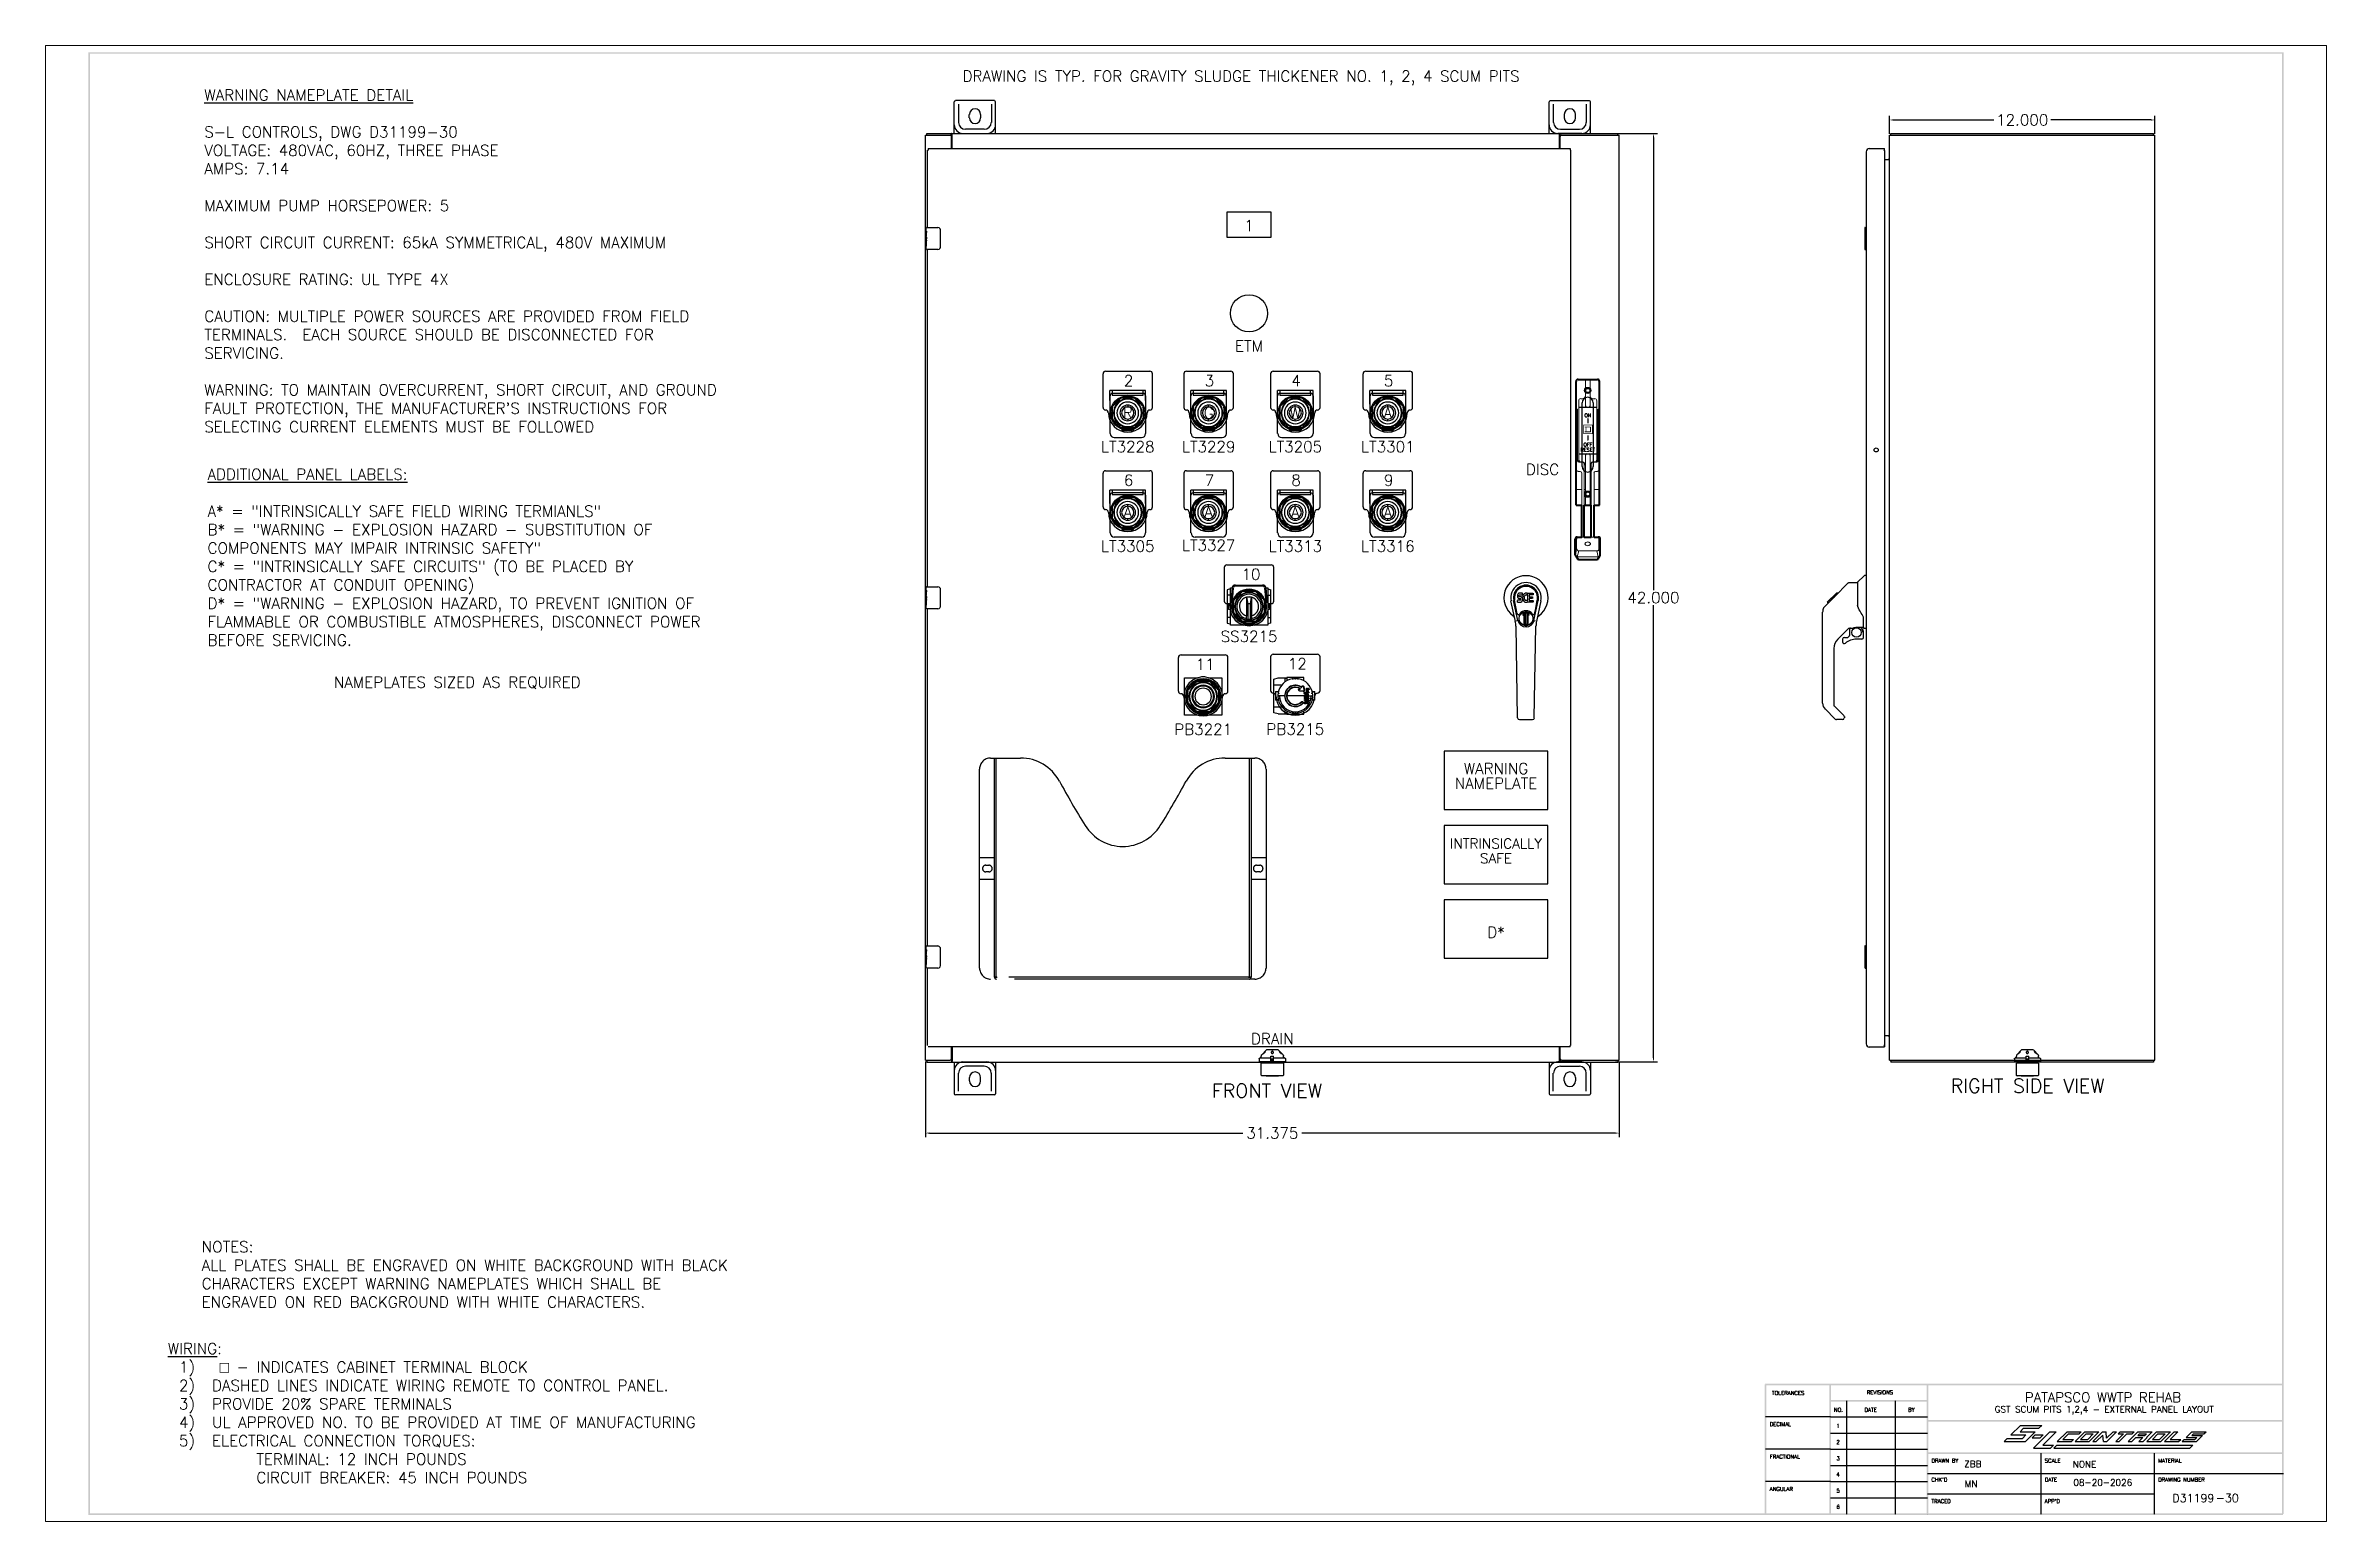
# Paper-space layout 'Layout1' of a CAD drawing. Header units: inches. Extents: x 0.3 to 10.2, y 0.8 to 7.2.
# The model-space entities are those that its viewports show. They can reach past a viewport. Long polylines and large blocks are cut down to what shows.
import ezdxf
from ezdxf.enums import TextEntityAlignment as Align

# ---------------------------------------------------------------- set-up
doc = ezdxf.new("R2010")
doc.units = ezdxf.units.IN
doc.header["$LTSCALE"] = 0.5
doc.header["$MEASUREMENT"] = 0
doc.linetypes.add('HIDDEN2', pattern=[0.1875, 0.125, -0.0625])
doc.layers.add('CONTINUOUS1', color=7, linetype='Continuous', lineweight=20)
doc.layers.add('CONTINUOUS2', color=254, linetype='Continuous', lineweight=40)
for name, color, linetype in [('PNPD', 7, 'Continuous'), ('PNPG', 72, 'Continuous'), ('PRTG', 130, 'Continuous'), ('PSYMS', 7, 'Continuous'), ('PTAG', 150, 'Continuous')]:
    doc.layers.add(name, color=color, linetype=linetype)
doc.styles.add('ROMANS', font='ROMANS')
doc.styles.get("Standard").update_dxf_attribs({"font": 'romans.shx'})
doc.styles.add('WD', font='romans.shx')
doc.dimstyles.get("Standard").update_dxf_attribs({"dimtxt": 0.18, "dimasz": 0.18, "dimexe": 0.18, "dimexo": 0.0625, "dimgap": 0.09, "dimtad": 0, "dimtih": 1, "dimtoh": 1, "dimdec": 4, "dimzin": 0, "dimdsep": 46, "dimtxsty": 'Standard', "dimcen": 0.09, "dimadec": 0, "dimazin": 0, "dimtfac": 1, "dimtdec": 4, "dimtofl": 0, "dimtmove": 0, "dimatfit": 3, "dimfxl": 1, "dimtolj": 1, "dimtzin": 0, "dimarcsym": 0})

psp = doc.layouts.get("Layout1")

msp = doc.modelspace()

# ---------------------------------------------------------------- texts
at = {"char_height": 0.5, "attachment_point": 1}
for s, insert, width in [('DRAWING IS TYP. FOR GRAVITY SLUDGE THICKENER NO. 1, 2, 4 SCUM PITS', (39.5439, 65.3335), 29.565036), ("{\\LWARNING NAMEPLATE DETAIL\\P\\P\\pxt25;}S-L CONTROLS, DWG D31199-30\\P\\ptz;VOLTAGE: 480VAC, 60HZ, THREE PHASE\\PAMPS: 7.14\\P\\PMAXIMUM PUMP HORSEPOWER: 5\\P\\PSHORT CIRCUIT CURRENT: 65kA SYMMETRICAL, 480V MAXIMUM\\P\\PENCLOSURE RATING: UL TYPE 4X\\P\\PCAUTION: MULTIPLE POWER SOURCES ARE PROVIDED FROM FIELD TERMINALS.  EACH SOURCE SHOULD BE DISCONNECTED FOR SERVICING.\\P\\PWARNING: TO MAINTAIN OVERCURRENT, SHORT CIRCUIT, AND GROUND FAULT PROTECTION, THE MANUFACTURER'S INSTRUCTIONS FOR SELECTING CURRENT ELEMENTS MUST BE FOLLOWED", (5.2445, 64.4745), 25.545686), ('\\A1;NOTES:\\PALL PLATES SHALL BE ENGRAVED ON WHITE BACKGROUND WITH BLACK CHARACTERS EXCEPT WARNING NAMEPLATES WHICH SHALL BE ENGRAVED ON RED BACKGROUND WITH WHITE CHARACTERS.', (5.129, 12.3762), 26.067825), ('\\A1;{\\LWIRING}:\\P\\pxi-3,l4,t4;{\\A0;1)^I \\fArial|b0|i0|c0|p34;□\\Fromans|c0; - INDICATES CABINET TERMINAL BLOCK\\P}2)^IDASHED LINES INDICATE WIRING REMOTE TO CONTROL PANEL.\\P3)^IPROVIDE 20% SPARE TERMINALS\\P4)^IUL APPROVED NO. TO BE PROVIDED AT TIME OF MANUFACTURING\\P5)^IELECTRICAL CONNECTION TORQUES:\\P\\pi0,l0,tz;^I^ITERMINAL: 12 INCH POUNDS\\P^I^ICIRCUIT BREAKER: 45 INCH POUNDS', (3.5975, 7.7689), 31.97953)]:
    msp.add_mtext(s, dxfattribs=dict(at, insert=insert, width=width))
for s, width, heights, insert in [('2', 0.561782, [0], (46.8405, 51.5525)), ('3', 0.561782, [0], (50.4986, 51.5525)), ('4', 0.561782, [0], (54.4205, 51.5525)), ('5', 0.561782, [0], (58.6061, 51.5525)), ('{\\LADDITIONAL PANEL LABELS:\\P}\\PA* = "INTRINSICALLY SAFE FIELD WIRING TERMIANLS"\\PB* = "WARNING - EXPLOSION HAZARD - SUBSTITUTION OF COMPONENTS MAY IMPAIR INTRINSIC SAFETY"\\PC* = "INTRINSICALLY SAFE CIRCUITS" (TO BE PLACED BY CONTRACTOR AT CONDUIT OPENING)\\PD* = "WARNING - EXPLOSION HAZARD, TO PREVENT IGNITION OF FLAMMABLE OR COMBUSTIBLE ATMOSPHERES, DISCONNECT POWER BEFORE SERVICING.', 25.311298, [19.3524], (5.3925, 47.3195)), ('6', 0.561782, [0], (46.8405, 47.0525)), ('7', 0.561782, [0], (50.4986, 47.0525)), ('8', 0.561782, [0.5], (54.4205, 47.0525)), ('9', 0.561782, [0], (58.6061, 47.0525)), ('10', 0.561782, [0], (52.1658, 42.7958)), ('11', 0.561782, [0], (50.0908, 38.723)), ('12', 0.561782, [0], (54.2586, 38.749))]:
    msp.add_mtext_dynamic_manual_height_columns(s, width=width, gutter_width=0.5, heights=heights, dxfattribs=dict(at, insert=insert))
at = {"layer": 'PSYMS', "insert": (11.1073, 37.9162), "char_height": 0.5, "attachment_point": 1}
msp.add_mtext_dynamic_manual_height_columns('NAMEPLATES SIZED AS REQUIRED', width=25.275927, gutter_width=5, heights=[0], dxfattribs=at)

# ---------------------------------------------------------------- blocks, each defined once
blk = doc.blocks.new('LOGO')
at = {"color": 4}
for p, q in [((1.288, 0.284), (1.438, 0.432)), ((1.43, 0.331), (1.485, 0.386)), ((1.438, 0.432), (1.766, 0.432)), ((1.485, 0.386), (1.718, 0.386)), ((1.718, 0.386), (1.766, 0.432)), ((1.185, 0.182), (1.232, 0.229)), ((1.185, 0.182), (1.513, 0.182)), ((1.232, 0.229), (1.466, 0.229)), ((1.288, 0.284), (1.521, 0.284)), ((1.43, 0.331), (1.663, 0.331)), ((1.466, 0.229), (1.521, 0.284)), ((1.513, 0.182), (1.663, 0.331)), ((1.617, 0.237), (1.665, 0.284)), ((1.617, 0.237), (1.74, 0.237)), ((1.638, 0.081), (1.891, 0.331)), ((1.638, 0.081), (1.898, 0.081)), ((1.665, 0.284), (1.788, 0.284)), ((1.74, 0.237), (1.788, 0.284)), ((1.78, 0.128), (1.986, 0.331)), ((1.78, 0.128), (1.946, 0.128)), ((1.891, 0.331), (1.986, 0.331)), ((1.898, 0.081), (1.946, 0.128)), ((1.953, 0.081), (2, 0.128)), ((1.953, 0.081), (4.049, 0.081)), ((2, 0.128), (2.176, 0.128)), ((2.169, 0.128), (4.097, 0.128)), ((4.049, 0.081), (4.097, 0.128))]:
    blk.add_line(p, q, dxfattribs=at)
at = {"color": 6}
for p, q in [((2.005, 0.182), (2.155, 0.331)), ((2.005, 0.182), (2.224, 0.182)), ((2.092, 0.214), (2.179, 0.3)), ((2.092, 0.214), (2.256, 0.214)), ((2.155, 0.331), (2.374, 0.331)), ((2.179, 0.3), (2.343, 0.3)), ((2.224, 0.182), (2.256, 0.214)), ((2.279, 0.182), (2.429, 0.331)), ((2.279, 0.182), (2.498, 0.182)), ((2.343, 0.3), (2.374, 0.331)), ((2.365, 0.214), (2.452, 0.3)), ((2.365, 0.214), (2.475, 0.214)), ((2.429, 0.331), (2.648, 0.331)), ((2.452, 0.3), (2.561, 0.3)), ((2.475, 0.214), (2.561, 0.3)), ((2.498, 0.182), (2.648, 0.331)), ((2.552, 0.182), (2.702, 0.331)), ((2.552, 0.182), (2.607, 0.182)), ((2.607, 0.182), (2.707, 0.282)), ((2.702, 0.331), (2.757, 0.331)), ((2.716, 0.182), (2.707, 0.282)), ((2.716, 0.182), (2.771, 0.182)), ((2.766, 0.232), (2.757, 0.331)), ((2.766, 0.232), (2.866, 0.331)), ((2.771, 0.182), (2.921, 0.331)), ((2.866, 0.331), (2.921, 0.331)), ((2.908, 0.182), (3.026, 0.3)), ((2.908, 0.182), (2.962, 0.182)), ((2.944, 0.3), (2.976, 0.331)), ((2.944, 0.3), (3.026, 0.3)), ((2.962, 0.182), (3.081, 0.3)), ((2.976, 0.331), (3.194, 0.331)), ((3.081, 0.3), (3.163, 0.3)), ((3.099, 0.182), (3.249, 0.331)), ((3.099, 0.182), (3.154, 0.182)), ((3.154, 0.182), (3.217, 0.245)), ((3.163, 0.3), (3.194, 0.331)), ((3.217, 0.245), (3.326, 0.245)), ((3.249, 0.331), (3.468, 0.331)), ((3.249, 0.276), (3.272, 0.3)), ((3.249, 0.276), (3.358, 0.276)), ((3.263, 0.182), (3.326, 0.245)), ((3.263, 0.182), (3.332, 0.182)), ((3.272, 0.3), (3.382, 0.3)), ((3.332, 0.182), (3.395, 0.245)), ((3.358, 0.276), (3.382, 0.3)), ((3.381, 0.245), (3.468, 0.331)), ((3.381, 0.245), (3.395, 0.245)), ((3.386, 0.182), (3.536, 0.331)), ((3.386, 0.182), (3.605, 0.182)), ((3.473, 0.214), (3.559, 0.3)), ((3.473, 0.214), (3.582, 0.214)), ((3.536, 0.331), (3.755, 0.331)), ((3.559, 0.3), (3.669, 0.3)), ((3.582, 0.214), (3.669, 0.3)), ((3.605, 0.182), (3.755, 0.331)), ((3.66, 0.182), (3.81, 0.331)), ((3.66, 0.182), (3.878, 0.182)), ((3.746, 0.214), (3.864, 0.331)), ((3.746, 0.214), (3.91, 0.214)), ((3.81, 0.331), (3.864, 0.331)), ((3.878, 0.182), (3.91, 0.214)), ((3.933, 0.182), (3.965, 0.214)), ((3.933, 0.182), (4.152, 0.182)), ((3.965, 0.214), (4.129, 0.214)), ((3.996, 0.245), (4.083, 0.331)), ((3.996, 0.245), (4.16, 0.245)), ((4.037, 0.245), (4.147, 0.245)), ((4.083, 0.331), (4.302, 0.331)), ((4.083, 0.276), (4.106, 0.3)), ((4.083, 0.276), (4.178, 0.276)), ((4.083, 0.276), (4.247, 0.276)), ((4.106, 0.3), (4.27, 0.3)), ((4.129, 0.214), (4.16, 0.245)), ((4.152, 0.182), (4.247, 0.276)), ((4.27, 0.3), (4.302, 0.331))]:
    blk.add_line(p, q, dxfattribs=at)
blk = doc.blocks.new('S&L Title Block V2')
at = {"color": 2}
for p, q in [((27.15, 1.763), (27.15, 0.012)), ((27.9, 1.763), (27.9, 0.012)), ((26.9, 1.513), (25.9, 1.513)), ((26.9, 1.513), (28.4, 1.513)), ((26.9, 1.263), (28.4, 1.263)), ((26.9, 1.013), (25.9, 1.013)), ((26.9, 1.013), (28.4, 1.013)), ((26.9, 0.763), (28.4, 0.763)), ((30.15, 0.95), (30.15, 0.012)), ((31.9, 0.95), (31.9, 0.012)), ((26.9, 0.513), (25.9, 0.513)), ((26.9, 0.513), (28.4, 0.513)), ((28.4, 0.638), (33.9, 0.638)), ((26.9, 0.263), (28.4, 0.263)), ((28.4, 0.325), (31.9, 0.325)), ((28.4, 0.012), (28.4, 0.012))]:
    blk.add_line(p, q, dxfattribs=at)
for points in [[(0, 22.587), (0.025, 22.562), (33.9, 22.587), (33.875, 22.562)], [(0, 0), (0.025, 0.025), (0, 22.587), (0.025, 22.562)], [(33.9, 22.587), (33.875, 22.562), (33.9, 0.012), (33.875, 0.012)], [(25.887, 2.025), (25.912, 2), (33.9, 2.025), (33.9, 2)], [(25.887, 0.012), (25.912, 0.012), (25.887, 2.013), (25.912, 2.013)], [(26.887, 0.012), (26.912, 0.012), (26.887, 2.013), (26.912, 2.013)], [(26.9, 1.775), (26.9, 1.75), (28.4, 1.775), (28.4, 1.75)], [(28.387, 0.012), (28.412, 0.012), (28.387, 2.013), (28.412, 2.013)], [(28.4, 1.463), (28.4, 1.438), (33.9, 1.463), (33.9, 1.438)], [(28.4, 0.963), (28.4, 0.938), (33.9, 0.963), (33.9, 0.938)], [(33.888, 0), (33.888, 0.025), (0, 0), (0.025, 0.025)]]:
    blk.add_trace(points, dxfattribs=at)
at = {"color": 2, "linetype": 'Continuous'}
blk.add_blockref('LOGO', (28.4, 0.95), dxfattribs=at)
at = {"color": 2, "style": 'ROMANS'}
for s, p in [('TOLERANCES', (26.249, 1.851)), ('REVISIONS', (27.665, 1.861)), ('NO.', (27.025, 1.593)), ('DATE', (27.525, 1.593)), ('BY', (28.15, 1.593))]:
    blk.add_text(s, height=0.06, dxfattribs=at).set_placement(p, align=Align.CENTER)
for s, p in [('DECIMAL', (25.964, 1.369)), ('2', (26.995, 1.093)), ('1', (26.995, 1.343)), ('FRACTIONAL', (25.964, 0.869)), ('3', (26.995, 0.843)), ('DRAWN BY', (28.462, 0.806)), ('SCALE', (30.212, 0.806)), ('MATERIAL', (31.962, 0.806)), ('ANGULAR', (25.964, 0.369)), ('4', (26.995, 0.593)), ('5', (26.995, 0.343)), ("CHK'D", (28.462, 0.513)), ('DATE', (30.212, 0.513)), ('DRAWING NUMBER', (31.962, 0.513)), ('6', (26.995, 0.093)), ('TRACED', (28.462, 0.181)), ("APP'D", (30.212, 0.181))]:
    blk.add_text(s, height=0.06, dxfattribs=at).set_placement(p)
blk.add_text('-', height=0.125).set_placement((32.921, 0.2), align=Align.CENTER)
for tag, height, p in [('TITLE#1', 0.15, (31.11, 1.739)), ('TITLE#2', 0.1, (31.129, 1.58))]:
    blk.add_attdef(tag, text='', height=height).set_placement(p, align=Align.CENTER)
for tag, p, height in [('DRAWNBY', (28.968, 0.735), 0.1), ('SCALE', (30.644, 0.731), 0.1), ('CHKBY', (28.975, 0.429), 0.1), ('DATE', (30.653, 0.449), 0.1), ('SH#', (32.993, 0.197), 0.125)]:
    blk.add_attdef(tag, p, '', height=height)
at = {"flags": 9}
blk.add_attdef('WD_TB', (0, 0), '', height=0.1, dxfattribs=at)
blk.add_attdef('JOB#', text='', height=0.125).set_placement((32.83, 0.195), align=Align.RIGHT)
blk = doc.blocks.new('PNL3CF9')
at = {"layer": 'PSYMS'}
blk.add_circle((0, 0), 0.84, dxfattribs=at)
at = {"style": 'WD', "width": 0.9, "flags": 8}
blk.add_attdef('P_TAG1', text='', height=0.125, dxfattribs=at).set_placement((0, 0), align=Align.MIDDLE_CENTER)
for tag, p in [('RATING1', (0, -0.28125)), ('RATING2', (0, -0.4375))]:
    blk.add_attdef(tag, text='', height=0.125, dxfattribs=at).set_placement(p, align=Align.CENTER)
blk = doc.blocks.new('9001KS43BH2')
at = {"color": 7, "linetype": 'Continuous', "lineweight": 25}
for p, q in [((0.15, 1.64), (0, 1.6)), ((0, 1.6), (0, 0.09)), ((0.15, 1.35), (0, 1.35)), ((0.15, 0), (0.15, 1.69)), ((0.15, 1.69), (0.24, 1.69)), ((0.18, 1.05), (0.24, 1.7)), ((0.28, 1.69), (0.23, 1.05)), ((0.23, 1.04), (0.24, 1.04)), ((0.24, 1.06), (0.24, 0.63)), ((0.36, 1.81), (1.62, 1.81)), ((0.36, 1.77), (1.62, 1.77)), ((1.11, 1.57), (0.87, 1.57)), ((0.87, 1.26), (0.93, 0.96)), ((1.11, 1.26), (0.87, 1.26)), ((0.87, 1.26), (0.87, 0.41)), ((0.99, 1.49), (0.99, 1.47)), ((1.06, 0.96), (1.11, 1.26)), ((1.11, 1.26), (1.11, 0.41)), ((1.76, 1.05), (1.7, 1.69)), ((1.74, 0.63), (1.74, 1.06)), ((1.74, 1.04), (1.75, 1.04)), ((1.75, 1.7), (1.8, 1.05)), ((1.75, 1.69), (1.84, 1.69)), ((1.84, 1.69), (1.84, 0)), ((1.84, 1.64), (1.98, 1.6)), ((1.84, 1.35), (1.98, 1.35)), ((1.98, 0.09), (1.98, 1.6)), ((0.15, 0.34), (0, 0.34)), ((0, 0.09), (0.15, 0.05)), ((0.06, 0.98), (0.15, 0.98)), ((0.06, 0.71), (0.06, 0.98)), ((0.15, 0.71), (0.06, 0.71)), ((1.84, 0), (0.15, 0)), ((0.24, 0.99), (0.21, 1)), ((0.27, 0.96), (0.27, 0.72)), ((0.3, 0.84), (0.35, 0.84)), ((0.36, 0.84), (0.37, 0.84)), ((0.88, 0.25), (0.87, 0.41)), ((1.11, 0.25), (0.88, 0.25)), ((0.93, 0.96), (0.93, 0.25)), ((1.06, 0.96), (0.93, 0.96)), ((0.99, 0.21), (0.99, 0.2)), ((1.06, 0.25), (1.06, 0.96)), ((1.11, 0.41), (1.11, 0.25)), ((1.61, 0.84), (1.62, 0.84)), ((1.64, 0.84), (1.68, 0.84)), ((1.72, 0.72), (1.72, 0.96)), ((1.78, 1), (1.74, 0.99)), ((1.84, 0.98), (1.92, 0.98)), ((1.92, 0.71), (1.84, 0.71)), ((1.84, 0.34), (1.98, 0.34)), ((1.98, 0.09), (1.84, 0.05)), ((1.92, 0.98), (1.92, 0.71))]:
    blk.add_line(p, q, dxfattribs=at)
for centre, radius, start, end in [((0.99, 0.84), 0.875, 155.8974, 164.703), ((0.22, 1.04), 0.04, 175, 250), ((0.24, 1.05), 0.01, 175, 250), ((0.36, 1.69), 0.125, 90, 175), ((0.99, 0.84), 0.781, 16.2602, 163.7398), ((0.99, 0.84), 0.735, 159.2887, 170.5379), ((0.36, 1.69), 0.078, 90, 175), ((0.99, 0.84), 0.735, 114.2887, 155.7113), ((0.99, 0.84), 0.645, 0, 180), ((0.99, 0.84), 0.63, 360, 180), ((0.99, 0.84), 0.62, 360, 180), ((0.99, 0.84), 0.551, 282.0275, 257.9725), ((0.99, 0.84), 0.433, 285.8266, 254.1734), ((0.99, 0.84), 0.735, 99.4621, 110.7113), ((0.99, 0.84), 0.735, 69.2887, 80.5379), ((0.99, 0.84), 0.735, 24.2887, 65.7113), ((1.62, 1.69), 0.125, 5, 90), ((1.62, 1.69), 0.078, 5, 90), ((0.99, 0.84), 0.735, 9.4621, 20.7113), ((1.75, 1.05), 0.01, 290, 5), ((1.76, 1.04), 0.04, 290, 5), ((0.99, 0.84), 0.875, 15.297, 24.1026), ((0.99, 0.84), 0.875, 195.297, 254.703), ((0.99, 0.84), 0.799, 168.5036, 11.4964), ((0.99, 0.84), 0.781, 168.6983, 11.3017), ((0.23, 0.95), 0.04, 67.8091, 70), ((0.99, 0.84), 0.735, 189.4621, 200.7113), ((0.99, 0.84), 0.735, 204.2887, 245.7113), ((0.99, 0.84), 0.645, 180, 360), ((0.99, 0.84), 0.63, 180, 0), ((0.99, 0.84), 0.62, 180, 0), ((0.99, 0.84), 0.735, 249.2887, 290.7113), ((0.99, 0.84), 0.875, 285.297, 344.703), ((0.99, 0.84), 0.735, 294.2887, 335.7113), ((0.99, 0.84), 0.735, 339.2887, 350.5379), ((1.76, 0.95), 0.04, 110, 112.2291)]:
    blk.add_arc(centre, radius, start, end, dxfattribs=at)
for points, knots in [([(0.3, 1.13), (0.31, 1.13), (0.32, 1.15), (0.34, 1.16), (0.36, 1.18), (0.37, 1.2), (0.39, 1.22), (0.42, 1.24), (0.46, 1.28), (0.51, 1.33), (0.55, 1.38), (0.6, 1.42), (0.64, 1.46), (0.67, 1.5), (0.7, 1.52), (0.71, 1.53)], [0, 0, 0, 0, 0.044629, 0.088665, 0.13212, 0.175009, 0.217342, 0.259136, 0.380294, 0.500005, 0.619644, 0.740874, 0.824962, 0.911303, 1, 1, 1, 1]), ([(0.3, 0.84), (0.3, 0.85), (0.3, 0.86), (0.3, 0.88), (0.3, 0.9), (0.3, 0.92), (0.3, 0.94), (0.3, 0.96), (0.3, 0.99), (0.3, 1.03), (0.3, 1.08), (0.3, 1.11), (0.3, 1.13)], [0, 0, 0, 0, 0.0695749, 0.1393548, 0.2093593, 0.2796077, 0.3501192, 0.4209126, 0.4920066, 0.6568819, 0.8261478, 1, 1, 1, 1]), ([(0.71, 1.53), (0.72, 1.53), (0.73, 1.53), (0.76, 1.53), (0.78, 1.53), (0.81, 1.53), (0.83, 1.53), (0.87, 1.53), (0.92, 1.53), (0.99, 1.53), (1.06, 1.53), (1.12, 1.53), (1.18, 1.53), (1.23, 1.53), (1.26, 1.53), (1.28, 1.53)], [0, 0, 0, 0, 0.044629, 0.088665, 0.13212, 0.175009, 0.217342, 0.259136, 0.380294, 0.500005, 0.619644, 0.740874, 0.824962, 0.911303, 1, 1, 1, 1]), ([(1.28, 1.53), (1.28, 1.53), (1.29, 1.51), (1.31, 1.5), (1.33, 1.48), (1.35, 1.46), (1.36, 1.44), (1.39, 1.42), (1.43, 1.38), (1.48, 1.33), (1.53, 1.28), (1.57, 1.24), (1.61, 1.2), (1.64, 1.16), (1.67, 1.14), (1.68, 1.13)], [0, 0, 0, 0, 0.0446287, 0.0886647, 0.1321205, 0.1750086, 0.2173425, 0.2591358, 0.3802936, 0.5000048, 0.6196435, 0.7408738, 0.8249625, 0.9113031, 1, 1, 1, 1]), ([(1.68, 1.13), (1.68, 1.12), (1.68, 1.1), (1.68, 1.08), (1.68, 1.06), (1.68, 1.03), (1.68, 1.01), (1.68, 0.98), (1.68, 0.95), (1.68, 0.91), (1.68, 0.88), (1.68, 0.86), (1.68, 0.84)], [0, 0, 0, 0, 0.087475, 0.173798, 0.258991, 0.343078, 0.426084, 0.508035, 0.632189, 0.7555, 0.878069, 1, 1, 1, 1]), ([(0.3, 0.56), (0.3, 0.57), (0.3, 0.58), (0.3, 0.61), (0.3, 0.63), (0.3, 0.66), (0.3, 0.68), (0.3, 0.71), (0.3, 0.74), (0.3, 0.77), (0.3, 0.81), (0.3, 0.83), (0.3, 0.84)], [0, 0, 0, 0, 0.087475, 0.173798, 0.258991, 0.343078, 0.426084, 0.508035, 0.632189, 0.7555, 0.878069, 1, 1, 1, 1]), ([(0.71, 0.16), (0.7, 0.16), (0.69, 0.17), (0.67, 0.19), (0.65, 0.21), (0.64, 0.23), (0.62, 0.24), (0.59, 0.27), (0.55, 0.31), (0.51, 0.36), (0.46, 0.41), (0.41, 0.45), (0.37, 0.49), (0.34, 0.52), (0.32, 0.55), (0.3, 0.56)], [0, 0, 0, 0, 0.044629, 0.088665, 0.13212, 0.175009, 0.217342, 0.259136, 0.380294, 0.500005, 0.619644, 0.740874, 0.824962, 0.911303, 1, 1, 1, 1]), ([(1.28, 0.16), (1.27, 0.16), (1.25, 0.16), (1.23, 0.16), (1.2, 0.16), (1.18, 0.16), (1.15, 0.16), (1.11, 0.16), (1.06, 0.16), (0.99, 0.16), (0.92, 0.16), (0.86, 0.16), (0.81, 0.16), (0.76, 0.16), (0.72, 0.16), (0.71, 0.16)], [0, 0, 0, 0, 0.0446287, 0.0886647, 0.1321205, 0.1750086, 0.2173425, 0.2591358, 0.3802936, 0.5000048, 0.6196435, 0.7408738, 0.8249625, 0.9113031, 1, 1, 1, 1]), ([(1.68, 0.56), (1.67, 0.55), (1.66, 0.54), (1.64, 0.52), (1.63, 0.51), (1.61, 0.49), (1.59, 0.47), (1.57, 0.44), (1.53, 0.41), (1.48, 0.36), (1.43, 0.31), (1.39, 0.27), (1.35, 0.23), (1.31, 0.19), (1.29, 0.17), (1.28, 0.16)], [0, 0, 0, 0, 0.044629, 0.088665, 0.13212, 0.175009, 0.217342, 0.259136, 0.380294, 0.500005, 0.619644, 0.740874, 0.824962, 0.911303, 1, 1, 1, 1]), ([(1.68, 0.84), (1.68, 0.84), (1.68, 0.82), (1.68, 0.8), (1.68, 0.78), (1.68, 0.76), (1.68, 0.74), (1.68, 0.72), (1.68, 0.69), (1.68, 0.66), (1.68, 0.61), (1.68, 0.58), (1.68, 0.56)], [0, 0, 0, 0, 0.069575, 0.139355, 0.209359, 0.279608, 0.350119, 0.420913, 0.492007, 0.656882, 0.826148, 1, 1, 1, 1])]:
    blk.add_open_spline(points, degree=3, knots=knots, dxfattribs=at)
blk = doc.blocks.new('9001KT38LGG31')
at = {"color": 7, "linetype": 'Continuous', "lineweight": 25}
for p, q in [((1.62, 2.13), (0, 2.13)), ((0, 1.68), (0, 2.13)), ((1.62, 1.68), (1.62, 2.13)), ((0.01, 1.68), (0, 1.68)), ((0, 1.52), (0, 1.68)), ((0, 1.52), (0.01, 1.52)), ((0.01, 0.19), (0.01, 1.9)), ((0.02, 1.09), (0.02, 0.91)), ((0.09, 1.24), (0.09, 1)), ((0.11, 2), (0.11, 1.93)), ((1.51, 2), (0.11, 2)), ((0.11, 1.93), (1.51, 1.93)), ((0.16, 1.12), (0.18, 1.12)), ((1.03, 1.87), (0.59, 1.87)), ((0.93, 1.85), (0.69, 1.85)), ((0.81, 1.77), (0.81, 1.81)), ((0.81, 1.74), (0.81, 1.75)), ((0.81, 1.4), (0.81, 1.48)), ((1.44, 1.12), (1.46, 1.12)), ((1.51, 1.93), (1.51, 2)), ((1.61, 1.9), (1.61, 0.19)), ((1.62, 1.68), (1.61, 1.68)), ((1.61, 1.52), (1.62, 1.52)), ((1.61, 0.91), (1.61, 1.09)), ((1.62, 1.52), (1.62, 1.68)), ((0.04, 0.93), (0.05, 0.93)), ((0.07, 0.86), (0.04, 0.86)), ((1.43, 0), (0.2, 0)), ((0.55, 0.36), (0.55, 0.39)), ((0.59, 0.37), (1.03, 0.37)), ((0.59, 0.33), (0.78, 0.33)), ((0.61, 0.37), (0.61, 0.36)), ((0.69, 0.4), (0.93, 0.4)), ((0.81, 0.77), (0.81, 0.85)), ((0.81, 0.49), (0.81, 0.5)), ((0.81, 0.44), (0.81, 0.48)), ((0.84, 0.33), (1.03, 0.33)), ((1.01, 0.36), (1.01, 0.37)), ((1.07, 0.39), (1.07, 0.36)), ((1.58, 0.86), (1.55, 0.86)), ((1.57, 0.93), (1.58, 0.93))]:
    blk.add_line(p, q, dxfattribs=at)
at = {"color": 8, "linetype": 'Continuous', "lineweight": 25}
for p, q in [((0.12, 2), (0.12, 2.13)), ((1.5, 2), (1.5, 2.13))]:
    blk.add_line(p, q, dxfattribs=at)
blk.add_circle((0.81, 1.12), 0.781)
at = {"color": 7, "linetype": 'Continuous', "lineweight": 25}
for centre, radius, start, end in [((0.11, 1.9), 0.1, 90, 180), ((0.2, 1.12), 0.19, 151.4973, 208.5027), ((0.81, 1.12), 0.735, 159.2887, 170.5379), ((0.81, 1.12), 0.735, 114.2887, 155.7113), ((0.81, 1.12), 0.645, 90, 270), ((0.81, 1.12), 0.63, 90, 270), ((0.81, 1.12), 0.62, 90, 270), ((0.81, 1.12), 0.492, 90, 270), ((0.81, 1.12), 0.354, 90, 270), ((0.81, 1.12), 0.276, 90, 270), ((0.81, 1.12), 0.735, 99.4621, 110.7113), ((0.81, 1.73), 0.188, 63.0553, 116.9447), ((0.81, 1.12), 0.645, 270, 90), ((0.81, 1.12), 0.63, 270, 90), ((0.81, 1.12), 0.62, 270, 90), ((0.81, 1.12), 0.492, 270, 90), ((0.81, 1.12), 0.354, 270, 90), ((0.81, 1.12), 0.276, 270, 90), ((0.81, 1.12), 0.735, 69.2887, 80.5379), ((0.81, 1.12), 0.735, 24.2887, 65.7113), ((0.81, 1.12), 0.735, 339.2887, 20.7113), ((1.51, 1.9), 0.1, 0, 90), ((1.42, 1.12), 0.19, 331.4973, 28.5027), ((0.04, 0.9), 0.031, 90.0046, 269.9954), ((0.2, 0.19), 0.185, 180, 270), ((0.81, 1.12), 0.735, 189.4621, 200.7113), ((0.81, 1.12), 0.735, 204.2887, 245.7113), ((0.81, 1.12), 0.735, 249.2887, 260.5379), ((0.58, 0.36), 0.031, 180.0046, 359.9954), ((0.81, 0.52), 0.188, 243.0553, 296.9447), ((0.81, 1.12), 0.735, 279.4621, 290.7113), ((1.04, 0.36), 0.031, 180.0046, 359.9954), ((0.81, 1.12), 0.735, 294.2887, 335.7113), ((1.43, 0.19), 0.185, 270, 0), ((1.58, 0.9), 0.031, 270.0046, 89.9954)]:
    blk.add_arc(centre, radius, start, end, dxfattribs=at)
for points, knots in [([(0.12, 1.41), (0.16, 1.45), (0.19, 1.48), (0.26, 1.55), (0.29, 1.58), (0.36, 1.64), (0.39, 1.67), (0.45, 1.74), (0.49, 1.78), (0.53, 1.81)], [0, 0, 0, 0, 0.25, 0.25, 0.5, 0.5, 0.75, 0.75, 1, 1, 1, 1]), ([(0.12, 0.84), (0.12, 0.89), (0.12, 0.94), (0.12, 1.03), (0.12, 1.08), (0.12, 1.17), (0.12, 1.22), (0.12, 1.31), (0.12, 1.36), (0.12, 1.41)], [0, 0, 0, 0, 0.25, 0.25, 0.5, 0.5, 0.75, 0.75, 1, 1, 1, 1]), ([(0.53, 1.81), (0.58, 1.81), (0.62, 1.81), (0.72, 1.81), (0.76, 1.81), (0.81, 1.81)], [0, 0, 0, 0, 0.5, 0.5, 1, 1, 1, 1]), ([(0.81, 1.81), (0.86, 1.81), (0.9, 1.81), (1, 1.81), (1.04, 1.81), (1.09, 1.81)], [0, 0, 0, 0, 0.5, 0.5, 1, 1, 1, 1]), ([(1.09, 1.81), (1.13, 1.78), (1.17, 1.74), (1.23, 1.67), (1.26, 1.64), (1.33, 1.58), (1.36, 1.55), (1.43, 1.48), (1.46, 1.45), (1.5, 1.41)], [0, 0, 0, 0, 0.25, 0.25, 0.5, 0.5, 0.75, 0.75, 1, 1, 1, 1]), ([(1.5, 1.41), (1.5, 1.36), (1.5, 1.31), (1.5, 1.22), (1.5, 1.17), (1.5, 1.08), (1.5, 1.03), (1.5, 0.94), (1.5, 0.89), (1.5, 0.84)], [0, 0, 0, 0, 0.25, 0.25, 0.5, 0.5, 0.75, 0.75, 1, 1, 1, 1]), ([(0.53, 0.44), (0.49, 0.47), (0.45, 0.51), (0.39, 0.57), (0.36, 0.61), (0.29, 0.67), (0.26, 0.7), (0.19, 0.77), (0.16, 0.8), (0.12, 0.84)], [0, 0, 0, 0, 0.25, 0.25, 0.5, 0.5, 0.75, 0.75, 1, 1, 1, 1]), ([(0.81, 0.44), (0.76, 0.44), (0.72, 0.44), (0.62, 0.44), (0.58, 0.44), (0.53, 0.44)], [0, 0, 0, 0, 0.5, 0.5, 1, 1, 1, 1]), ([(1.09, 0.44), (1.04, 0.44), (1, 0.44), (0.9, 0.44), (0.86, 0.44), (0.81, 0.44)], [0, 0, 0, 0, 0.5, 0.5, 1, 1, 1, 1]), ([(1.5, 0.84), (1.46, 0.8), (1.43, 0.77), (1.36, 0.7), (1.33, 0.67), (1.26, 0.61), (1.23, 0.57), (1.17, 0.51), (1.13, 0.47), (1.09, 0.44)], [0, 0, 0, 0, 0.25, 0.25, 0.5, 0.5, 0.75, 0.75, 1, 1, 1, 1])]:
    blk.add_open_spline(points, degree=3, knots=knots, dxfattribs=at)
blk = doc.blocks.new('9001KP1G31')
at = {"color": 7, "linetype": 'Continuous', "lineweight": 25}
for p, q in [((1.62, 2.13), (0, 2.13)), ((0, 1.68), (0, 2.13)), ((1.62, 1.68), (1.62, 2.13)), ((0.01, 1.68), (0, 1.68)), ((0.01, 0.19), (0.01, 1.9)), ((0.02, 1.09), (0.02, 0.91)), ((0.11, 2), (0.11, 1.93)), ((1.51, 2), (0.11, 2)), ((0.11, 1.93), (1.51, 1.93)), ((0.18, 1.12), (0.16, 1.12)), ((1.03, 1.87), (0.59, 1.87)), ((0.93, 1.85), (0.69, 1.85)), ((0.81, 1.81), (0.81, 1.77)), ((0.81, 1.75), (0.81, 1.74)), ((0.81, 1.48), (0.81, 1.4)), ((1.46, 1.12), (1.44, 1.12)), ((1.51, 1.93), (1.51, 2)), ((1.54, 1), (1.54, 1.24)), ((1.61, 1.9), (1.61, 0.19)), ((1.62, 1.68), (1.61, 1.68)), ((1.61, 0.91), (1.61, 1.09)), ((0.04, 0.93), (0.05, 0.93)), ((0.07, 0.86), (0.04, 0.86)), ((1.43, 0), (0.2, 0)), ((0.55, 0.36), (0.55, 0.39)), ((0.59, 0.37), (1.03, 0.37)), ((0.59, 0.33), (0.78, 0.33)), ((0.61, 0.37), (0.61, 0.36)), ((0.69, 0.4), (0.93, 0.4)), ((0.81, 0.85), (0.81, 0.77)), ((0.81, 0.5), (0.81, 0.49)), ((0.81, 0.48), (0.81, 0.44)), ((0.84, 0.33), (1.03, 0.33)), ((1.01, 0.36), (1.01, 0.37)), ((1.07, 0.39), (1.07, 0.36)), ((1.58, 0.86), (1.55, 0.86)), ((1.57, 0.93), (1.58, 0.93))]:
    blk.add_line(p, q, dxfattribs=at)
at = {"color": 8, "linetype": 'Continuous', "lineweight": 25}
for p, q in [((0.12, 2), (0.12, 2.13)), ((1.5, 2), (1.5, 2.13))]:
    blk.add_line(p, q, dxfattribs=at)
blk.add_circle((0.81, 1.12), 0.781)
at = {"color": 7, "linetype": 'Continuous', "lineweight": 25}
for centre, radius, start, end in [((0.11, 1.9), 0.1, 90, 180), ((0.2, 1.12), 0.19, 151.4973, 208.5027), ((0.81, 1.12), 0.735, 159.2887, 200.7113), ((0.81, 1.12), 0.735, 114.2887, 155.7113), ((0.81, 1.12), 0.645, 90, 270), ((0.81, 1.12), 0.63, 90, 270), ((0.81, 1.12), 0.62, 90, 270), ((0.81, 1.12), 0.492, 90, 270), ((0.81, 1.12), 0.354, 90, 270), ((0.81, 1.12), 0.276, 90, 270), ((0.81, 1.12), 0.735, 99.4621, 110.7113), ((0.81, 1.73), 0.188, 63.0553, 116.9447), ((0.81, 1.12), 0.645, 270, 90), ((0.81, 1.12), 0.63, 270, 90), ((0.81, 1.12), 0.62, 270, 90), ((0.81, 1.12), 0.492, 270, 90), ((0.81, 1.12), 0.354, 270, 90), ((0.81, 1.12), 0.276, 270, 90), ((0.81, 1.12), 0.735, 69.2887, 80.5379), ((0.81, 1.12), 0.735, 24.2887, 65.7113), ((0.81, 1.12), 0.735, 9.4621, 20.7113), ((1.51, 1.9), 0.1, 0, 90), ((1.42, 1.12), 0.19, 331.4973, 28.5027), ((0.04, 0.9), 0.031, 90.0046, 269.9954), ((0.2, 0.19), 0.185, 180, 270), ((0.81, 1.12), 0.735, 204.2887, 245.7113), ((0.81, 1.12), 0.735, 249.2887, 260.5379), ((0.58, 0.36), 0.031, 180.0046, 359.9954), ((0.81, 0.52), 0.188, 243.0553, 296.9447), ((0.81, 1.12), 0.735, 279.4621, 290.7113), ((1.04, 0.36), 0.031, 180.0046, 359.9954), ((0.81, 1.12), 0.735, 294.2887, 335.7113), ((1.43, 0.19), 0.185, 270, 0), ((0.81, 1.12), 0.735, 339.2887, 350.5379), ((1.58, 0.9), 0.031, 270.0046, 89.9954)]:
    blk.add_arc(centre, radius, start, end, dxfattribs=at)
for points, knots in [([(0.12, 1.41), (0.16, 1.45), (0.19, 1.48), (0.26, 1.55), (0.29, 1.58), (0.36, 1.64), (0.39, 1.67), (0.45, 1.74), (0.49, 1.78), (0.53, 1.81)], [0, 0, 0, 0, 0.25, 0.25, 0.5, 0.5, 0.75, 0.75, 1, 1, 1, 1]), ([(0.12, 0.84), (0.12, 0.89), (0.12, 0.94), (0.12, 1.03), (0.12, 1.08), (0.12, 1.17), (0.12, 1.22), (0.12, 1.31), (0.12, 1.36), (0.12, 1.41)], [0, 0, 0, 0, 0.25, 0.25, 0.5, 0.5, 0.75, 0.75, 1, 1, 1, 1]), ([(0.53, 1.81), (0.58, 1.81), (0.62, 1.81), (0.72, 1.81), (0.76, 1.81), (0.81, 1.81)], [0, 0, 0, 0, 0.5, 0.5, 1, 1, 1, 1]), ([(0.81, 1.81), (0.86, 1.81), (0.9, 1.81), (1, 1.81), (1.04, 1.81), (1.09, 1.81)], [0, 0, 0, 0, 0.5, 0.5, 1, 1, 1, 1]), ([(1.09, 1.81), (1.13, 1.78), (1.17, 1.74), (1.23, 1.67), (1.26, 1.64), (1.33, 1.58), (1.36, 1.55), (1.43, 1.48), (1.46, 1.45), (1.5, 1.41)], [0, 0, 0, 0, 0.25, 0.25, 0.5, 0.5, 0.75, 0.75, 1, 1, 1, 1]), ([(1.5, 1.41), (1.5, 1.36), (1.5, 1.31), (1.5, 1.22), (1.5, 1.17), (1.5, 1.08), (1.5, 1.03), (1.5, 0.94), (1.5, 0.89), (1.5, 0.84)], [0, 0, 0, 0, 0.25, 0.25, 0.5, 0.5, 0.75, 0.75, 1, 1, 1, 1]), ([(0.53, 0.44), (0.49, 0.47), (0.45, 0.51), (0.39, 0.57), (0.36, 0.61), (0.29, 0.67), (0.26, 0.7), (0.19, 0.77), (0.16, 0.8), (0.12, 0.84)], [0, 0, 0, 0, 0.25, 0.25, 0.5, 0.5, 0.75, 0.75, 1, 1, 1, 1]), ([(0.81, 0.44), (0.76, 0.44), (0.72, 0.44), (0.62, 0.44), (0.58, 0.44), (0.53, 0.44)], [0, 0, 0, 0, 0.5, 0.5, 1, 1, 1, 1]), ([(1.09, 0.44), (1.04, 0.44), (1, 0.44), (0.9, 0.44), (0.86, 0.44), (0.81, 0.44)], [0, 0, 0, 0, 0.5, 0.5, 1, 1, 1, 1]), ([(1.5, 0.84), (1.46, 0.8), (1.43, 0.77), (1.36, 0.7), (1.33, 0.67), (1.26, 0.61), (1.23, 0.57), (1.17, 0.51), (1.13, 0.47), (1.09, 0.44)], [0, 0, 0, 0, 0.25, 0.25, 0.5, 0.5, 0.75, 0.75, 1, 1, 1, 1])]:
    blk.add_open_spline(points, degree=3, knots=knots, dxfattribs=at)
blk = doc.blocks.new('*D48')
at = {"color": 0, "lineweight": -2, "transparency": 16777216}
for p, q in [((69.09, 62.49), (70.98, 62.49)), ((70.8, 62.31), (70.8, 41.83)), ((70.8, 20.67), (70.8, 41.15)), ((69.09, 20.49), (70.98, 20.49))]:
    blk.add_line(p, q, dxfattribs=at)
at = {"color": 0, "transparency": 16777216}
for points in [[(70.77, 62.31), (70.83, 62.31), (70.8, 62.49)], [(70.77, 20.67), (70.83, 20.67), (70.8, 20.49)]]:
    blk.add_solid(points, dxfattribs=at)
at = {"layer": 'Defpoints', "color": 0, "transparency": 16777216}
for p in [(69.02, 62.49), (70.8, 62.49), (69.02, 20.49)]:
    blk.add_point(p, dxfattribs=at)
at = {"color": 0, "transparency": 16777216, "insert": (70.8, 41.49), "char_height": 0.5, "attachment_point": 5}
blk.add_mtext('\\A1;42.000', dxfattribs=at)
blk = doc.blocks.new('*D49')
at = {"color": 0, "lineweight": -2, "transparency": 16777216}
for p, q in [((37.87, 20.5), (37.87, 17.09)), ((69.25, 20.5), (69.25, 17.09)), ((38.05, 17.27), (52.23, 17.27)), ((69.07, 17.27), (54.89, 17.27))]:
    blk.add_line(p, q, dxfattribs=at)
at = {"color": 0, "transparency": 16777216}
for points in [[(38.05, 17.3), (38.05, 17.24), (37.87, 17.27)], [(69.07, 17.3), (69.07, 17.24), (69.25, 17.27)]]:
    blk.add_solid(points, dxfattribs=at)
at = {"layer": 'Defpoints', "color": 0, "transparency": 16777216}
for p in [(37.87, 20.56), (69.25, 20.56), (69.25, 17.27)]:
    blk.add_point(p, dxfattribs=at)
at = {"color": 0, "transparency": 16777216, "insert": (53.56, 17.27), "char_height": 0.5, "attachment_point": 5}
blk.add_mtext('\\A1;31.375', dxfattribs=at)
blk = doc.blocks.new('*D50')
at = {"color": 0, "lineweight": -2, "transparency": 16777216}
for p, q in [((81.48, 62.47), (81.48, 63.28)), ((81.66, 63.1), (86.19, 63.1)), ((93.3, 63.1), (88.78, 63.1)), ((93.48, 62.47), (93.48, 63.28))]:
    blk.add_line(p, q, dxfattribs=at)
at = {"color": 0, "transparency": 16777216}
for points in [[(81.66, 63.13), (81.66, 63.07), (81.48, 63.1)], [(93.3, 63.13), (93.3, 63.07), (93.48, 63.1)]]:
    blk.add_solid(points, dxfattribs=at)
at = {"layer": 'Defpoints', "color": 0, "transparency": 16777216}
for p in [(93.48, 63.1), (81.48, 62.41), (93.48, 62.41)]:
    blk.add_point(p, dxfattribs=at)
at = {"color": 0, "transparency": 16777216, "insert": (87.48, 63.1), "char_height": 0.5, "attachment_point": 5}
blk.add_mtext('\\A1;12.000', dxfattribs=at)
blk = doc.blocks.new('_NPXXD3_RING_NAMETAG')
at = {"layer": 'PNPG'}
for p, q in [((-1.12, -0.63), (-1.12, 0.89)), ((-1.01, 1.01), (0.99, 1.01)), ((1.11, -0.63), (1.11, 0.89))]:
    blk.add_line(p, q, dxfattribs=at)
for centre, radius, start, end in [((-1.01, 0.89), 0.119, 90, 180), ((0.99, 0.89), 0.119, 0, 90), ((-1.01, -0.63), 0.119, 180, 270), ((-1.01, -0.87), 0.119, 0, 90), ((-0.01, -0.87), 0.876, 180, 0), ((0.99, -0.87), 0.119, 90, 180), ((0.99, -0.63), 0.119, 270, 0)]:
    blk.add_arc(centre, radius, start, end, dxfattribs=at)
blk = doc.blocks.new('NPXXD3')
at = {"style": 'WD'}
for tag, height, width, flags, p in [('DESC1', 0.125, 0.9, 8, (0, 0.125)), ('DESC2', 0.125, 0.9, 8, (0, -0.062)), ('DESC3', 0.125, 0.9, 8, (0, -0.25)), ('POS2', 0.1, 0.7, 8, (0, -0.391)), ('ASSYCODE', 0.01, 0.9, 9, (0.328, -0.109)), ('MFG', 0.01, 0.9, 9, (0.328, -0.077)), ('CAT', 0.01, 0.9, 9, (0.328, -0.093))]:
    blk.add_attdef(tag, text='', height=height, dxfattribs=dict(at, width=width, flags=flags)).set_placement(p, align=Align.CENTER)
at = {"style": 'WD', "width": 0.7, "flags": 8}
blk.add_attdef('POS1', text='', height=0.1, dxfattribs=at).set_placement((-0.312, -0.516), align=Align.RIGHT)
blk.add_attdef('POS3', (0.312, -0.516), '', height=0.1, dxfattribs=at)
blk = doc.blocks.new('9001KR16H13')
at = {"color": 7, "linetype": 'Continuous', "lineweight": 25}
for p, q in [((-0.97, 0.76), (-0.77, 0.81)), ((-0.97, -0.76), (-0.97, 0.76)), ((-0.97, 0.5), (-0.61, 0.5)), ((-0.89, 0.13), (-0.9, 0.13)), ((-0.9, 0.13), (-0.9, -0.13)), ((-0.89, 0.2), (-0.89, -0.2)), ((-0.89, 0.2), (-0.76, 0.2)), ((-0.79, 0.03), (-0.78, 0.03)), ((-0.78, 0.09), (-0.78, 0.09)), ((-0.78, 0.09), (-0.78, 0.09)), ((-0.78, 0.03), (-0.78, 0.02)), ((-0.78, 0.02), (-0.78, 0)), ((-0.78, 0.02), (-0.78, 0.02)), ((-0.78, 0), (-0.78, -0.02)), ((-0.77, 0.81), (-0.39, 0.81)), ((-0.77, 0.15), (-0.77, 0.14)), ((-0.77, 0.15), (-0.77, 0.15)), ((-0.48, 0), (-0.76, 0)), ((-0.47, 0.79), (-0.47, 0.63)), ((-0.39, 0.79), (-0.47, 0.79)), ((0.39, 0.83), (-0.39, 0.83)), ((-0.39, 0.83), (-0.39, 0.68)), ((0.42, 0), (-0.39, 0)), ((-0.15, 0.77), (-0.15, 0.77)), ((-0.09, 0.78), (-0.09, 0.78)), ((-0.09, 0.78), (-0.09, 0.78)), ((-0.03, 0.78), (-0.03, 0.79)), ((0.03, 0.78), (0.02, 0.78)), ((0.03, 0.79), (0.03, 0.78)), ((0.09, 0.78), (0.09, 0.78)), ((0.09, 0.78), (0.09, 0.78)), ((0.15, 0.77), (0.14, 0.77)), ((0.15, 0.77), (0.15, 0.77)), ((0.35, 0.21), (0.19, 0.23)), ((0.35, 0.2), (0.19, 0.22)), ((0.2, 0.31), (0.22, 0.31)), ((0.21, 0.32), (0.22, 0.32)), ((0.22, 0.32), (0.22, 0.33)), ((0.29, 0.39), (0.28, 0.38)), ((0.29, 0.39), (0.29, 0.4)), ((0.3, 0.39), (0.3, 0.4)), ((0.37, 0.41), (0.39, 0.25)), ((0.39, 0.68), (0.39, 0.83)), ((0.39, 0.41), (0.41, 0.26)), ((0.42, 0.15), (0.42, 0.13)), ((0.44, 0.15), (0.42, 0.15)), ((0.42, -0.01), (0.42, 0.03)), ((0.42, 0.03), (0.49, 0.03)), ((0.43, 0.02), (0.43, -0.01)), ((0.45, 0.02), (0.43, 0.02)), ((0.43, 0), (0.45, 0)), ((0.44, 0.14), (0.44, 0.15)), ((0.47, 0.12), (0.44, 0.13)), ((0.44, 0.09), (0.44, 0.07)), ((0.45, 0.09), (0.44, 0.09)), ((0.45, 0.17), (0.45, 0.15)), ((0.45, 0.15), (0.46, 0.14)), ((0.45, 0.1), (0.48, 0.09)), ((0.45, 0.06), (0.45, 0.09)), ((0.45, -0.01), (0.45, 0.02)), ((0.46, 0.14), (0.46, 0.17)), ((0.46, 0.08), (0.46, 0.06)), ((0.47, 0.08), (0.46, 0.08)), ((0.46, 0.02), (0.46, -0.01)), ((0.48, 0.02), (0.46, 0.02)), ((0.46, 0), (0.48, 0)), ((0.47, 0.16), (0.47, 0.14)), ((0.47, 0.14), (0.48, 0.14)), ((0.47, 0.06), (0.47, 0.08)), ((0.48, 0.14), (0.48, 0.15)), ((0.48, 0.09), (0.48, 0.07)), ((0.48, 0.07), (0.49, 0.07)), ((0.48, -0.01), (0.48, 0.02)), ((0.49, 0.07), (0.49, 0.1)), ((0.49, 0.03), (0.49, -0.01)), ((0.49, 0), (0.76, 0)), ((0.52, 0.18), (0.5, 0.18)), ((0.5, 0.17), (0.62, 0.17)), ((0.5, 0.15), (0.5, 0.17)), ((0.55, 0.15), (0.5, 0.15)), ((0.5, 0.03), (0.55, 0.03)), ((0.5, 0.01), (0.5, 0.03)), ((0.55, 0.01), (0.5, 0.01)), ((0.51, 0.35), (0.54, 0.35)), ((0.55, 0.06), (0.51, 0.06)), ((0.52, 0.12), (0.55, 0.12)), ((0.55, 0.1), (0.53, 0.1)), ((0.53, 0.08), (0.58, 0.08)), ((0.58, 0.18), (0.56, 0.18)), ((0.62, 0.15), (0.57, 0.15)), ((0.58, 0.06), (0.57, 0.06)), ((0.58, 0.08), (0.58, 0.06)), ((0.61, 0.27), (0.59, 0.27)), ((0.62, 0.17), (0.62, 0.15)), ((0.76, 0.2), (0.89, 0.2)), ((0.77, 0.15), (0.77, 0.15)), ((0.78, 0.09), (0.78, 0.09)), ((0.78, 0.09), (0.78, 0.09)), ((0.78, 0.02), (0.78, 0.03)), ((0.78, 0), (0.78, 0.02)), ((0.78, -0.02), (0.78, 0)), ((0.79, 0.03), (0.79, 0.03)), ((0.89, -0.2), (0.89, 0.2)), ((-0.97, -0.5), (-0.6, -0.5)), ((-0.77, -0.81), (-0.97, -0.76)), ((-0.9, -0.13), (-0.89, -0.13)), ((-0.76, -0.2), (-0.89, -0.2)), ((-0.79, -0.03), (-0.79, -0.03)), ((-0.78, -0.02), (-0.78, -0.03)), ((-0.78, -0.09), (-0.78, -0.09)), ((-0.78, -0.09), (-0.78, -0.09)), ((-0.77, -0.15), (-0.77, -0.15)), ((-0.77, -0.81), (-0.39, -0.81)), ((-0.47, -0.63), (-0.47, -0.8)), ((-0.39, -0.8), (-0.47, -0.8)), ((-0.39, -0.68), (-0.39, -0.83)), ((-0.39, -0.83), (0.39, -0.83)), ((-0.15, -0.77), (-0.14, -0.77)), ((-0.15, -0.77), (-0.15, -0.77)), ((-0.09, -0.78), (-0.09, -0.78)), ((-0.09, -0.78), (-0.09, -0.78)), ((-0.03, -0.78), (-0.02, -0.78)), ((-0.03, -0.79), (-0.03, -0.78)), ((0.03, -0.78), (0.03, -0.79)), ((0.09, -0.78), (0.09, -0.78)), ((0.09, -0.78), (0.09, -0.78)), ((0.15, -0.77), (0.15, -0.77)), ((0.39, -0.83), (0.39, -0.68)), ((0.43, -0.01), (0.42, -0.01)), ((0.42, -0.03), (0.49, -0.03)), ((0.42, -0.04), (0.42, -0.03)), ((0.49, -0.04), (0.42, -0.04)), ((0.43, -0.16), (0.42, -0.16)), ((0.43, -0.21), (0.42, -0.21)), ((0.42, -0.24), (0.46, -0.24)), ((0.42, -0.24), (0.42, -0.24)), ((0.44, -0.24), (0.42, -0.24)), ((0.42, -0.29), (0.46, -0.29)), ((0.42, -0.3), (0.42, -0.29)), ((0.46, -0.3), (0.42, -0.3)), ((0.43, -0.36), (0.42, -0.36)), ((0.43, -0.1), (0.42, -0.1)), ((0.43, -0.19), (0.46, -0.19)), ((0.46, -0.2), (0.43, -0.2)), ((0.44, -0.1), (0.44, -0.07)), ((0.46, -0.01), (0.45, -0.01)), ((0.45, -0.07), (0.45, -0.09)), ((0.46, -0.16), (0.45, -0.16)), ((0.46, -0.24), (0.45, -0.24)), ((0.46, -0.27), (0.45, -0.26)), ((0.46, -0.36), (0.45, -0.36)), ((0.46, -0.18), (0.47, -0.2)), ((0.46, -0.19), (0.46, -0.18)), ((0.46, -0.21), (0.46, -0.2)), ((0.46, -0.2), (0.46, -0.21)), ((0.47, -0.2), (0.46, -0.2)), ((0.46, -0.21), (0.46, -0.21)), ((0.46, -0.24), (0.46, -0.24)), ((0.46, -0.29), (0.46, -0.3)), ((0.49, -0.01), (0.48, -0.01)), ((0.49, -0.03), (0.49, -0.04)), ((0.5, -0.09), (0.58, -0.09)), ((0.5, -0.12), (0.5, -0.09)), ((0.58, -0.12), (0.5, -0.12)), ((0.5, -0.19), (0.51, -0.19)), ((0.5, -0.21), (0.5, -0.19)), ((0.62, -0.21), (0.5, -0.21)), ((0.5, -0.31), (0.58, -0.31)), ((0.5, -0.34), (0.5, -0.31)), ((0.53, -0.34), (0.5, -0.34)), ((0.53, -0.08), (0.51, -0.08)), ((0.53, -0.3), (0.51, -0.3)), ((0.52, -0.19), (0.56, -0.19)), ((0.54, -0.08), (0.54, -0.03)), ((0.54, -0.3), (0.54, -0.25)), ((0.55, -0.03), (0.55, -0.06)), ((0.55, -0.25), (0.55, -0.28)), ((0.57, -0.38), (0.55, -0.37)), ((0.58, -0.34), (0.56, -0.34)), ((0.58, -0.09), (0.58, -0.12)), ((0.58, -0.19), (0.62, -0.19)), ((0.58, -0.31), (0.58, -0.34)), ((0.62, -0.19), (0.62, -0.21)), ((0.89, -0.2), (0.76, -0.2)), ((0.77, -0.15), (0.77, -0.14)), ((0.77, -0.15), (0.77, -0.15)), ((0.78, -0.03), (0.78, -0.02)), ((0.78, -0.02), (0.78, -0.02)), ((0.79, -0.03), (0.78, -0.03)), ((0.78, -0.09), (0.78, -0.09)), ((0.78, -0.09), (0.78, -0.09))]:
    blk.add_line(p, q, dxfattribs=at)
at = {"color": 7, "linetype": 'Continuous', "lineweight": 25, "flags": 128}
for points in [[(-0.79, 0.03), (-0.79, 0.03), (-0.79, 0)], [(-0.79, 0), (-0.79, -0.03), (-0.79, -0.03)], [(-0.77, 0.14), (-0.77, 0.1), (-0.78, 0.1)], [(-0.09, 0.78), (-0.11, 0.77), (-0.14, 0.77)], [(0.02, 0.78), (0, 0.78), (-0.02, 0.78)], [(0.14, 0.77), (0.11, 0.77), (0.09, 0.78)], [(0.78, 0.1), (0.77, 0.1), (0.77, 0.14)], [(0.79, 0), (0.79, 0.03), (0.79, 0.03)], [(0.79, -0.03), (0.79, -0.03), (0.79, 0)], [(-0.78, -0.1), (-0.77, -0.1), (-0.77, -0.14)], [(-0.14, -0.77), (-0.11, -0.77), (-0.1, -0.78)], [(-0.02, -0.78), (0, -0.78), (0.02, -0.78)], [(0.09, -0.78), (0.11, -0.77), (0.14, -0.77)], [(0.77, -0.14), (0.77, -0.1), (0.78, -0.1)]]:
    blk.add_lwpolyline(points, dxfattribs=at)
at = {"color": 7, "linetype": 'Continuous', "lineweight": 25}
for centre, radius, start, end in [((0, 0), 0.787, 173.6034, 177.7696), ((0, 0), 0.787, 100.8573, 169.1427), ((0, 0), 0.719, 180, 0), ((0, 0), 0.484, 53.4025, 180), ((0, 0), 0.484, 180, 315), ((0, 0), 0.472, 53.4025, 314.9997), ((0, 0), 0.385, 55.6503, 180), ((0, 0), 0.394, 55.6503, 315.0002), ((0, 0), 0.385, 180, 315), ((0, 0), 0.787, 92.2304, 96.3966), ((0, 0), 0.787, 83.6034, 87.7696), ((0, 0), 0.787, 10.8573, 79.1427), ((0.22, 0.32), 0.00984, 262.2312, 55.6503), ((0.18, 0.32), 0.0405, 340.569, 356.6017), ((0.29, 0.39), 0.00984, 233.4025, 7.2312), ((0.29, 0.37), 0.0146, 70.4338, 104.4677), ((0, 0), 0.787, 2.2304, 6.3966), ((0, 0), 0.787, 182.2304, 186.3966), ((0, 0), 0.787, 190.8573, 259.1427), ((0, 0), 0.787, 263.6034, 267.7696), ((0, 0), 0.787, 272.2304, 276.3966), ((0, 0), 0.787, 280.8573, 349.1427), ((0, 0), 0.787, 353.6034, 357.7696)]:
    blk.add_arc(centre, radius, start, end, dxfattribs=at)
for points, knots in [([(-0.79, 0.03), (-0.79, 0.03), (-0.79, 0.03), (-0.79, 0.03), (-0.78, 0.03)], [0, 0, 0, 0, 0.485472, 1, 1, 1, 1]), ([(-0.78, 0.09), (-0.78, 0.09), (-0.78, 0.09), (-0.78, 0.09), (-0.78, 0.09)], [0, 0, 0, 0, 0.514408, 1, 1, 1, 1]), ([(-0.76, 0), (-0.76, 0), (-0.76, 0), (-0.77, -0.01), (-0.77, -0.01), (-0.77, -0.01), (-0.77, -0.02), (-0.77, -0.02), (-0.78, -0.02), (-0.78, -0.02), (-0.78, -0.02), (-0.78, -0.02)], [0, 0, 0, 0, 0.065849, 0.133324, 0.205967, 0.286643, 0.356963, 0.431978, 0.598597, 0.923428, 1, 1, 1, 1]), ([(-0.77, 0.15), (-0.77, 0.15), (-0.77, 0.15), (-0.77, 0.14), (-0.77, 0.14)], [0, 0, 0, 0, 0.485592, 1, 1, 1, 1]), ([(-0.77, 0.15), (-0.77, 0.15), (-0.77, 0.14), (-0.77, 0.14), (-0.77, 0.14), (-0.77, 0.14)], [0, 0, 0, 0, 0.5, 0.5, 1, 1, 1, 1]), ([(-0.77, 0.14), (-0.77, 0.14), (-0.77, 0.14), (-0.76, 0.14), (-0.76, 0.13), (-0.76, 0.13), (-0.76, 0.13), (-0.76, 0.12), (-0.75, 0.12), (-0.76, 0.11), (-0.76, 0.11), (-0.76, 0.11), (-0.76, 0.1), (-0.76, 0.1), (-0.77, 0.1), (-0.77, 0.1), (-0.77, 0.09), (-0.77, 0.09), (-0.77, 0.09)], [0, 0, 0, 0, 0.003133, 0.171329, 0.25762, 0.332713, 0.372293, 0.408629, 0.445605, 0.480985, 0.516379, 0.553344, 0.589679, 0.629256, 0.70436, 0.790631, 0.958825, 1, 1, 1, 1]), ([(-0.77, 0.01), (-0.77, 0.01), (-0.77, 0.01), (-0.76, 0.01), (-0.76, 0), (-0.76, 0)], [0, 0, 0, 0, 0.5, 0.5, 1, 1, 1, 1]), ([(-0.14, 0.77), (-0.14, 0.77), (-0.15, 0.77), (-0.15, 0.77), (-0.15, 0.77)], [0, 0, 0, 0, 0.514567, 1, 1, 1, 1]), ([(-0.15, 0.77), (-0.15, 0.77), (-0.14, 0.77), (-0.14, 0.77), (-0.14, 0.77), (-0.14, 0.77)], [0, 0, 0, 0, 0.5, 0.5, 1, 1, 1, 1]), ([(-0.1, 0.77), (-0.1, 0.77), (-0.1, 0.77), (-0.1, 0.77), (-0.1, 0.77), (-0.1, 0.76), (-0.1, 0.76), (-0.11, 0.76), (-0.11, 0.76), (-0.11, 0.76), (-0.12, 0.75), (-0.12, 0.76), (-0.13, 0.76), (-0.13, 0.76), (-0.13, 0.76), (-0.14, 0.76), (-0.14, 0.77), (-0.14, 0.77), (-0.14, 0.77)], [0, 0, 0, 0, 0.004189, 0.172608, 0.259012, 0.334205, 0.373836, 0.410222, 0.447249, 0.482675, 0.518115, 0.555129, 0.591507, 0.631138, 0.70634, 0.792724, 0.961137, 1, 1, 1, 1]), ([(-0.09, 0.78), (-0.09, 0.78), (-0.09, 0.78), (-0.09, 0.78), (-0.09, 0.78)], [0, 0, 0, 0, 0.485592, 1, 1, 1, 1]), ([(-0.03, 0.78), (-0.03, 0.79), (-0.03, 0.79), (-0.03, 0.79), (-0.03, 0.79)], [0, 0, 0, 0, 0.514567, 1, 1, 1, 1]), ([(-0.03, 0.79), (-0.03, 0.79), (-0.03, 0.79), (-0.02, 0.78), (-0.02, 0.78), (-0.02, 0.78)], [0, 0, 0, 0, 0.5, 0.5, 1, 1, 1, 1]), ([(0.02, 0.78), (0.02, 0.78), (0.02, 0.78), (0.02, 0.78), (0.02, 0.77), (0.01, 0.77), (0.01, 0.77), (0.01, 0.76), (0, 0.76), (0, 0.76), (0, 0.76), (-0.01, 0.76), (-0.01, 0.77), (-0.01, 0.77), (-0.02, 0.77), (-0.02, 0.78), (-0.02, 0.78), (-0.02, 0.78), (-0.02, 0.78)], [0, 0, 0, 0, 0.004189, 0.172613, 0.259019, 0.334213, 0.373847, 0.410231, 0.447258, 0.482685, 0.518127, 0.555141, 0.591525, 0.631155, 0.70636, 0.792747, 0.961167, 1, 1, 1, 1]), ([(0.03, 0.79), (0.03, 0.79), (0.03, 0.79), (0.02, 0.78), (0.02, 0.78), (0.02, 0.78)], [0, 0, 0, 0, 0.5, 0.5, 1, 1, 1, 1]), ([(0.03, 0.79), (0.03, 0.79), (0.03, 0.79), (0.03, 0.79), (0.03, 0.78)], [0, 0, 0, 0, 0.485592, 1, 1, 1, 1]), ([(0.09, 0.78), (0.09, 0.78), (0.09, 0.78), (0.09, 0.78), (0.09, 0.78)], [0, 0, 0, 0, 0.514408, 1, 1, 1, 1]), ([(0.14, 0.77), (0.14, 0.77), (0.14, 0.77), (0.14, 0.76), (0.13, 0.76), (0.13, 0.76), (0.13, 0.76), (0.12, 0.76), (0.12, 0.75), (0.11, 0.76), (0.11, 0.76), (0.11, 0.76), (0.1, 0.76), (0.1, 0.76), (0.1, 0.77), (0.1, 0.77), (0.09, 0.77), (0.09, 0.77), (0.09, 0.77)], [0, 0, 0, 0, 0.003132, 0.171329, 0.257619, 0.332711, 0.372294, 0.408625, 0.445601, 0.480981, 0.516376, 0.55334, 0.589683, 0.629256, 0.704363, 0.790636, 0.95883, 1, 1, 1, 1]), ([(0.15, 0.77), (0.15, 0.77), (0.15, 0.77), (0.14, 0.77), (0.14, 0.77)], [0, 0, 0, 0, 0.485592, 1, 1, 1, 1]), ([(0.15, 0.77), (0.15, 0.77), (0.14, 0.77), (0.14, 0.77), (0.14, 0.77), (0.14, 0.77)], [0, 0, 0, 0, 0.5, 0.5, 1, 1, 1, 1]), ([(0.19, 0.22), (0.19, 0.22), (0.18, 0.22), (0.17, 0.23), (0.17, 0.23), (0.15, 0.25), (0.15, 0.26), (0.15, 0.28), (0.15, 0.29), (0.16, 0.3), (0.16, 0.3), (0.17, 0.31), (0.18, 0.32), (0.19, 0.32), (0.2, 0.32), (0.21, 0.32)], [0, 0, 0, 0, 0.125, 0.125, 0.25, 0.25, 0.5, 0.5, 0.625, 0.625, 0.75, 0.75, 0.875, 0.875, 1, 1, 1, 1]), ([(0.19, 0.23), (0.19, 0.23), (0.18, 0.23), (0.17, 0.24), (0.17, 0.24), (0.16, 0.25), (0.16, 0.27), (0.16, 0.29), (0.17, 0.29), (0.18, 0.3), (0.18, 0.31), (0.19, 0.31), (0.2, 0.31), (0.2, 0.31)], [0, 0, 0, 0, 0.125, 0.125, 0.25, 0.25, 0.5, 0.5, 0.75, 0.75, 0.875, 0.875, 1, 1, 1, 1]), ([(0.19, 0.22), (0.19, 0.22), (0.19, 0.23), (0.19, 0.23), (0.19, 0.23), (0.19, 0.23)], [0, 0, 0, 0, 0.5, 0.5, 1, 1, 1, 1]), ([(0.21, 0.32), (0.21, 0.32), (0.21, 0.31), (0.2, 0.31), (0.2, 0.31), (0.2, 0.31)], [0, 0, 0, 0, 0.5, 0.5, 1, 1, 1, 1]), ([(0.29, 0.4), (0.29, 0.41), (0.29, 0.41), (0.29, 0.42), (0.29, 0.43), (0.3, 0.44), (0.31, 0.45), (0.32, 0.45), (0.32, 0.45), (0.34, 0.46), (0.34, 0.46), (0.36, 0.45), (0.36, 0.45), (0.37, 0.44), (0.38, 0.44), (0.38, 0.42), (0.38, 0.42), (0.39, 0.41)], [0, 0, 0, 0, 0.125, 0.125, 0.25, 0.25, 0.375, 0.375, 0.5, 0.5, 0.625, 0.625, 0.75, 0.75, 0.875, 0.875, 1, 1, 1, 1]), ([(0.3, 0.4), (0.29, 0.41), (0.3, 0.42), (0.31, 0.44), (0.32, 0.44), (0.33, 0.44), (0.34, 0.44), (0.35, 0.44), (0.35, 0.44), (0.36, 0.43), (0.37, 0.43), (0.37, 0.42), (0.37, 0.41), (0.37, 0.41)], [0, 0, 0, 0, 0.25, 0.25, 0.5, 0.5, 0.625, 0.625, 0.75, 0.75, 0.875, 0.875, 1, 1, 1, 1]), ([(0.29, 0.4), (0.29, 0.4), (0.29, 0.4), (0.3, 0.4), (0.3, 0.4), (0.3, 0.4)], [0, 0, 0, 0, 0.5, 0.5, 1, 1, 1, 1]), ([(0.41, 0.26), (0.41, 0.25), (0.41, 0.25), (0.41, 0.25), (0.41, 0.24), (0.4, 0.24), (0.4, 0.23), (0.4, 0.23), (0.4, 0.22), (0.39, 0.21), (0.38, 0.21), (0.38, 0.2), (0.37, 0.2), (0.36, 0.2), (0.36, 0.2), (0.35, 0.2), (0.35, 0.2)], [0, 0, 0, 0, 0.050322, 0.100131, 0.149862, 0.199955, 0.250838, 0.314368, 0.378169, 0.506593, 0.635442, 0.698511, 0.76128, 0.841319, 0.920332, 1, 1, 1, 1]), ([(0.39, 0.25), (0.39, 0.25), (0.39, 0.24), (0.39, 0.23), (0.39, 0.22), (0.38, 0.22), (0.37, 0.21), (0.36, 0.21), (0.36, 0.21), (0.35, 0.21)], [0, 0, 0, 0, 0.25, 0.25, 0.5, 0.5, 0.75, 0.75, 1, 1, 1, 1]), ([(0.35, 0.2), (0.35, 0.2), (0.35, 0.21), (0.35, 0.21), (0.35, 0.21), (0.35, 0.21)], [0, 0, 0, 0, 0.5, 0.5, 1, 1, 1, 1]), ([(0.39, 0.41), (0.38, 0.41), (0.38, 0.41), (0.38, 0.41), (0.37, 0.41), (0.37, 0.41)], [0, 0, 0, 0, 0.5, 0.5, 1, 1, 1, 1]), ([(0.41, 0.26), (0.4, 0.26), (0.4, 0.26), (0.4, 0.25), (0.4, 0.25), (0.4, 0.25), (0.4, 0.25), (0.39, 0.25), (0.39, 0.25), (0.39, 0.25)], [0, 0, 0, 0, 0.25, 0.25, 0.5, 0.5, 0.75, 0.75, 1, 1, 1, 1]), ([(0.43, 0.08), (0.42, 0.08), (0.42, 0.09), (0.42, 0.09), (0.42, 0.1), (0.41, 0.1), (0.41, 0.11), (0.4, 0.12), (0.4, 0.13), (0.4, 0.14), (0.4, 0.15), (0.41, 0.15), (0.41, 0.16), (0.41, 0.16), (0.41, 0.16)], [0, 0, 0, 0, 0.069859, 0.135518, 0.19722, 0.297395, 0.399169, 0.540617, 0.674368, 0.758504, 0.83746, 0.893694, 0.947402, 1, 1, 1, 1]), ([(0.41, 0.16), (0.41, 0.16), (0.41, 0.16), (0.42, 0.16), (0.42, 0.17), (0.42, 0.17), (0.42, 0.17), (0.43, 0.17), (0.44, 0.17), (0.44, 0.17), (0.45, 0.17), (0.45, 0.17)], [0, 0, 0, 0, 0.060579, 0.122454, 0.186172, 0.252233, 0.373668, 0.502242, 0.748547, 0.875517, 1, 1, 1, 1]), ([(0.42, 0.13), (0.42, 0.13), (0.42, 0.13), (0.43, 0.12), (0.43, 0.12), (0.43, 0.12), (0.43, 0.11), (0.43, 0.11), (0.43, 0.11), (0.44, 0.1), (0.44, 0.1), (0.44, 0.1), (0.45, 0.1)], [0, 0, 0, 0, 0.091765, 0.181302, 0.269491, 0.35725, 0.44551, 0.574444, 0.696933, 0.804865, 0.904539, 1, 1, 1, 1]), ([(0.44, 0.13), (0.44, 0.13), (0.44, 0.13), (0.44, 0.13), (0.44, 0.13), (0.44, 0.14)], [0, 0, 0, 0, 0.411765, 0.733149, 1, 1, 1, 1]), ([(0.49, 0.1), (0.49, 0.1), (0.49, 0.1), (0.49, 0.1), (0.49, 0.11), (0.49, 0.11), (0.48, 0.12), (0.48, 0.12), (0.47, 0.12), (0.47, 0.12), (0.47, 0.12)], [0, 0, 0, 0, 0.085119, 0.166994, 0.246474, 0.492643, 0.618636, 0.74136, 0.874767, 1, 1, 1, 1]), ([(0.5, 0.06), (0.5, 0.06), (0.5, 0.06), (0.5, 0.06), (0.5, 0.06), (0.49, 0.06), (0.49, 0.06), (0.48, 0.06), (0.47, 0.06), (0.47, 0.06), (0.47, 0.06)], [0, 0, 0, 0, 0.080876, 0.164391, 0.251667, 0.37326, 0.501445, 0.74894, 0.875673, 1, 1, 1, 1]), ([(0.48, 0.09), (0.48, 0.09), (0.48, 0.09), (0.48, 0.09), (0.48, 0.09), (0.48, 0.09), (0.48, 0.09)], [0, 0, 0, 0, 0.238316, 0.482071, 0.754403, 1, 1, 1, 1]), ([(0.49, 0.14), (0.49, 0.14), (0.49, 0.14), (0.5, 0.13), (0.5, 0.13), (0.51, 0.12), (0.51, 0.11), (0.51, 0.1), (0.51, 0.09), (0.51, 0.08), (0.51, 0.08), (0.51, 0.07), (0.51, 0.07), (0.5, 0.07), (0.5, 0.06)], [0, 0, 0, 0, 0.070132, 0.135998, 0.197842, 0.298493, 0.400782, 0.541665, 0.675, 0.75871, 0.8373, 0.893551, 0.947317, 1, 1, 1, 1]), ([(0.5, 0.3), (0.5, 0.31), (0.5, 0.31), (0.5, 0.32), (0.5, 0.33), (0.51, 0.34), (0.51, 0.34), (0.51, 0.35)], [0, 0, 0, 0, 0.13313, 0.250552, 0.500481, 0.729801, 1, 1, 1, 1]), ([(0.53, 0.26), (0.53, 0.26), (0.53, 0.26), (0.53, 0.26), (0.53, 0.26), (0.52, 0.26), (0.52, 0.26), (0.51, 0.27), (0.51, 0.28), (0.5, 0.29), (0.5, 0.3), (0.5, 0.3)], [0, 0, 0, 0, 0.0415734, 0.083813, 0.1270312, 0.1898333, 0.25327, 0.3811222, 0.5044969, 0.7291275, 1, 1, 1, 1]), ([(0.5, 0.21), (0.5, 0.21), (0.5, 0.21), (0.5, 0.22), (0.5, 0.22), (0.5, 0.23), (0.5, 0.23), (0.51, 0.24), (0.52, 0.25), (0.52, 0.25), (0.53, 0.25), (0.53, 0.25), (0.54, 0.25), (0.54, 0.25)], [0, 0, 0, 0, 0.063727, 0.125931, 0.186927, 0.247049, 0.376501, 0.497241, 0.619545, 0.748498, 0.833691, 0.917028, 1, 1, 1, 1]), ([(0.5, 0.18), (0.5, 0.19), (0.5, 0.19), (0.5, 0.19), (0.5, 0.2), (0.5, 0.2), (0.5, 0.21), (0.5, 0.21)], [0, 0, 0, 0, 0.221352, 0.431086, 0.630071, 0.819317, 1, 1, 1, 1]), ([(0.51, 0.06), (0.52, 0.06), (0.52, 0.07), (0.52, 0.08), (0.53, 0.08), (0.53, 0.08)], [0, 0, 0, 0, 0.5, 0.5, 1, 1, 1, 1]), ([(0.54, 0.35), (0.53, 0.34), (0.53, 0.34), (0.53, 0.33), (0.52, 0.33), (0.52, 0.32), (0.52, 0.31), (0.52, 0.31), (0.52, 0.31)], [0, 0, 0, 0, 0.24995, 0.377446, 0.49907, 0.677027, 0.843047, 1, 1, 1, 1]), ([(0.52, 0.31), (0.52, 0.31), (0.52, 0.3), (0.52, 0.3), (0.52, 0.3), (0.53, 0.29), (0.53, 0.29), (0.53, 0.29), (0.53, 0.29), (0.53, 0.29)], [0, 0, 0, 0, 0.1567975, 0.3006504, 0.5612179, 0.6806016, 0.7918776, 0.8996023, 1, 1, 1, 1]), ([(0.54, 0.23), (0.54, 0.23), (0.54, 0.23), (0.53, 0.23), (0.53, 0.23), (0.53, 0.23), (0.52, 0.22), (0.52, 0.22), (0.52, 0.21), (0.52, 0.21), (0.52, 0.21), (0.52, 0.21)], [0, 0, 0, 0, 0.084085, 0.167649, 0.251814, 0.38043, 0.501868, 0.623207, 0.751332, 0.875226, 1, 1, 1, 1]), ([(0.52, 0.21), (0.52, 0.2), (0.52, 0.2), (0.52, 0.19), (0.52, 0.19), (0.52, 0.18)], [0, 0, 0, 0, 0.5, 0.5, 1, 1, 1, 1]), ([(0.53, 0.1), (0.53, 0.1), (0.53, 0.1), (0.52, 0.11), (0.52, 0.11), (0.52, 0.12), (0.52, 0.12), (0.52, 0.12)], [0, 0, 0, 0, 0.190851, 0.385211, 0.584183, 0.788798, 1, 1, 1, 1]), ([(0.53, 0.29), (0.53, 0.29), (0.53, 0.29), (0.54, 0.29), (0.54, 0.29), (0.54, 0.29), (0.54, 0.3), (0.54, 0.3), (0.54, 0.3), (0.54, 0.3), (0.55, 0.31), (0.55, 0.32), (0.55, 0.33), (0.56, 0.34), (0.57, 0.34), (0.57, 0.35), (0.58, 0.35), (0.58, 0.35), (0.58, 0.35)], [0, 0, 0, 0, 0.02495, 0.049189, 0.07375, 0.099633, 0.127691, 0.1645, 0.208442, 0.249616, 0.307863, 0.427876, 0.577194, 0.676084, 0.768924, 0.849074, 0.925004, 1, 1, 1, 1]), ([(0.59, 0.32), (0.59, 0.32), (0.58, 0.32), (0.58, 0.32), (0.58, 0.32), (0.58, 0.32), (0.58, 0.31), (0.58, 0.31), (0.57, 0.31), (0.57, 0.3), (0.57, 0.3), (0.57, 0.29), (0.56, 0.28), (0.56, 0.27), (0.55, 0.27), (0.55, 0.26), (0.54, 0.26), (0.54, 0.26), (0.53, 0.26)], [0, 0, 0, 0, 0.025144, 0.049533, 0.074236, 0.100282, 0.128556, 0.165634, 0.209947, 0.251334, 0.310219, 0.430703, 0.580589, 0.680375, 0.774044, 0.852243, 0.926522, 1, 1, 1, 1]), ([(0.54, 0.25), (0.54, 0.25), (0.54, 0.25), (0.55, 0.25), (0.55, 0.25), (0.56, 0.25), (0.56, 0.25), (0.57, 0.24), (0.57, 0.24), (0.58, 0.23), (0.58, 0.22), (0.58, 0.21), (0.58, 0.21)], [0, 0, 0, 0, 0.06245, 0.12485, 0.187855, 0.252096, 0.380088, 0.502885, 0.623835, 0.752082, 0.874742, 1, 1, 1, 1]), ([(0.56, 0.2), (0.56, 0.21), (0.56, 0.21), (0.56, 0.21), (0.56, 0.22), (0.56, 0.22), (0.55, 0.22), (0.55, 0.23), (0.54, 0.23), (0.54, 0.23), (0.54, 0.23)], [0, 0, 0, 0, 0.083622, 0.165104, 0.245305, 0.487648, 0.606574, 0.732811, 0.866337, 1, 1, 1, 1]), ([(0.56, 0.13), (0.56, 0.13), (0.56, 0.13), (0.56, 0.14), (0.56, 0.14), (0.56, 0.14), (0.56, 0.14), (0.56, 0.14), (0.55, 0.15), (0.55, 0.15), (0.55, 0.15)], [0, 0, 0, 0, 0.090791, 0.184771, 0.284432, 0.391877, 0.508783, 0.628496, 0.754534, 1, 1, 1, 1]), ([(0.55, 0.12), (0.55, 0.12), (0.55, 0.12), (0.55, 0.12), (0.56, 0.12), (0.56, 0.12), (0.56, 0.13), (0.56, 0.13), (0.56, 0.13), (0.56, 0.13), (0.56, 0.13)], [0, 0, 0, 0, 0.21555, 0.328564, 0.440231, 0.571924, 0.700626, 0.80927, 0.907423, 1, 1, 1, 1]), ([(0.58, 0.12), (0.58, 0.12), (0.58, 0.12), (0.58, 0.12), (0.58, 0.12), (0.58, 0.11), (0.58, 0.11), (0.57, 0.1), (0.57, 0.1), (0.56, 0.1), (0.56, 0.1), (0.55, 0.1), (0.55, 0.1)], [0, 0, 0, 0, 0.063319, 0.125771, 0.187898, 0.250255, 0.377624, 0.499558, 0.619594, 0.748283, 0.8737, 1, 1, 1, 1]), ([(0.56, 0.04), (0.56, 0.04), (0.56, 0.04), (0.56, 0.05), (0.56, 0.05), (0.56, 0.05), (0.56, 0.05), (0.56, 0.06), (0.55, 0.06), (0.55, 0.06), (0.55, 0.06)], [0, 0, 0, 0, 0.0904316, 0.1840159, 0.2833791, 0.3907239, 0.507803, 0.6275201, 0.7540597, 1, 1, 1, 1]), ([(0.55, 0.03), (0.55, 0.03), (0.55, 0.03), (0.56, 0.03), (0.56, 0.03), (0.56, 0.03), (0.56, 0.04), (0.56, 0.04), (0.56, 0.04), (0.56, 0.04)], [0, 0, 0, 0, 0.214169, 0.326405, 0.436701, 0.567374, 0.697702, 0.856933, 1, 1, 1, 1]), ([(0.58, 0.03), (0.58, 0.03), (0.58, 0.03), (0.58, 0.03), (0.58, 0.03), (0.58, 0.02), (0.58, 0.02), (0.57, 0.01), (0.57, 0.01), (0.56, 0.01), (0.56, 0.01), (0.55, 0.01), (0.55, 0.01)], [0, 0, 0, 0, 0.068081, 0.13457, 0.200131, 0.265452, 0.389068, 0.509115, 0.627838, 0.754879, 0.877366, 1, 1, 1, 1]), ([(0.56, 0.18), (0.56, 0.19), (0.56, 0.19), (0.56, 0.19), (0.56, 0.2), (0.56, 0.2), (0.56, 0.2), (0.56, 0.2)], [0, 0, 0, 0, 0.178656, 0.354516, 0.528672, 0.769456, 1, 1, 1, 1]), ([(0.57, 0.15), (0.57, 0.15), (0.57, 0.14), (0.58, 0.13), (0.58, 0.13), (0.58, 0.12)], [0, 0, 0, 0, 0.5, 0.5, 1, 1, 1, 1]), ([(0.57, 0.06), (0.57, 0.06), (0.57, 0.05), (0.58, 0.04), (0.58, 0.04), (0.58, 0.03)], [0, 0, 0, 0, 0.5, 0.5, 1, 1, 1, 1]), ([(0.58, 0.35), (0.59, 0.35), (0.59, 0.35), (0.59, 0.35), (0.59, 0.35), (0.6, 0.34), (0.6, 0.34), (0.61, 0.33), (0.62, 0.32), (0.62, 0.31), (0.62, 0.3)], [0, 0, 0, 0, 0.0533534, 0.1073695, 0.1627979, 0.2203331, 0.3404237, 0.4586127, 0.7007536, 1, 1, 1, 1]), ([(0.58, 0.21), (0.58, 0.21), (0.58, 0.21), (0.58, 0.2), (0.58, 0.2), (0.58, 0.19), (0.58, 0.19), (0.58, 0.18)], [0, 0, 0, 0, 0.189396, 0.3830043, 0.5819589, 0.7873063, 1, 1, 1, 1]), ([(0.6, 0.3), (0.6, 0.3), (0.6, 0.31), (0.59, 0.31), (0.59, 0.32), (0.59, 0.32), (0.59, 0.32), (0.59, 0.32), (0.59, 0.32)], [0, 0, 0, 0, 0.307841, 0.57519, 0.696584, 0.80412, 0.905279, 1, 1, 1, 1]), ([(0.59, 0.27), (0.59, 0.27), (0.59, 0.28), (0.59, 0.29), (0.6, 0.3), (0.6, 0.3)], [0, 0, 0, 0, 0.5, 0.5, 1, 1, 1, 1]), ([(0.62, 0.3), (0.62, 0.3), (0.62, 0.3), (0.62, 0.29), (0.62, 0.29), (0.61, 0.28), (0.61, 0.28), (0.61, 0.27), (0.61, 0.27), (0.61, 0.27)], [0, 0, 0, 0, 0.129724, 0.262938, 0.400224, 0.542114, 0.68909, 0.841588, 1, 1, 1, 1]), ([(0.77, 0.09), (0.77, 0.09), (0.77, 0.09), (0.77, 0.1), (0.77, 0.1), (0.76, 0.1), (0.76, 0.1), (0.76, 0.11), (0.76, 0.11), (0.76, 0.11), (0.75, 0.12), (0.76, 0.12), (0.76, 0.13), (0.76, 0.13), (0.76, 0.13), (0.76, 0.14), (0.77, 0.14), (0.77, 0.14), (0.77, 0.14)], [0, 0, 0, 0, 0.004189, 0.172613, 0.259019, 0.334213, 0.373847, 0.410231, 0.447258, 0.482685, 0.518127, 0.555141, 0.591525, 0.631155, 0.70636, 0.792747, 0.961167, 1, 1, 1, 1]), ([(0.76, 0), (0.76, 0), (0.76, 0), (0.76, 0.01), (0.77, 0.01), (0.77, 0.01), (0.77, 0.02), (0.77, 0.02), (0.78, 0.02), (0.78, 0.02), (0.78, 0.02), (0.78, 0.02)], [0, 0, 0, 0, 0.0658493, 0.1333241, 0.2059672, 0.2866432, 0.3569629, 0.4319777, 0.5985974, 0.9234284, 1, 1, 1, 1]), ([(0.77, -0.01), (0.77, -0.01), (0.77, -0.01), (0.76, -0.01), (0.76, 0), (0.76, 0)], [0, 0, 0, 0, 0.5, 0.5, 1, 1, 1, 1]), ([(0.77, 0.14), (0.77, 0.14), (0.77, 0.15), (0.77, 0.15), (0.77, 0.15)], [0, 0, 0, 0, 0.514567, 1, 1, 1, 1]), ([(0.77, 0.15), (0.77, 0.15), (0.77, 0.14), (0.77, 0.14), (0.77, 0.14), (0.77, 0.14)], [0, 0, 0, 0, 0.5, 0.5, 1, 1, 1, 1]), ([(0.78, 0.09), (0.78, 0.09), (0.78, 0.09), (0.78, 0.09), (0.78, 0.09)], [0, 0, 0, 0, 0.485592, 1, 1, 1, 1]), ([(0.78, 0.09), (0.78, 0.09), (0.78, 0.09), (0.78, 0.09), (0.78, 0.09), (0.78, 0.09)], [0, 0, 0, 0, 0.5, 0.5, 1, 1, 1, 1]), ([(0.78, 0.03), (0.79, 0.03), (0.79, 0.03), (0.79, 0.03), (0.79, 0.03)], [0, 0, 0, 0, 0.514528, 1, 1, 1, 1]), ([(-0.78, -0.03), (-0.79, -0.03), (-0.79, -0.03), (-0.79, -0.03), (-0.79, -0.03)], [0, 0, 0, 0, 0.514528, 1, 1, 1, 1]), ([(-0.78, -0.09), (-0.78, -0.09), (-0.78, -0.09), (-0.78, -0.09), (-0.78, -0.09)], [0, 0, 0, 0, 0.485592, 1, 1, 1, 1]), ([(-0.78, -0.09), (-0.78, -0.09), (-0.78, -0.09), (-0.78, -0.09), (-0.78, -0.09), (-0.78, -0.09)], [0, 0, 0, 0, 0.5, 0.5, 1, 1, 1, 1]), ([(-0.77, -0.1), (-0.77, -0.1), (-0.77, -0.1), (-0.77, -0.1), (-0.77, -0.1), (-0.76, -0.1), (-0.76, -0.1), (-0.76, -0.11), (-0.76, -0.11), (-0.76, -0.11), (-0.75, -0.12), (-0.76, -0.12), (-0.76, -0.13), (-0.76, -0.13), (-0.76, -0.13), (-0.76, -0.14), (-0.77, -0.14), (-0.77, -0.14), (-0.77, -0.14)], [0, 0, 0, 0, 0.0041895, 0.1726125, 0.259019, 0.3342129, 0.3738469, 0.4102311, 0.4472576, 0.4826847, 0.5181266, 0.5551406, 0.5915253, 0.6311548, 0.7063598, 0.7927471, 0.9611669, 1, 1, 1, 1]), ([(-0.77, -0.14), (-0.77, -0.14), (-0.77, -0.15), (-0.77, -0.15), (-0.77, -0.15)], [0, 0, 0, 0, 0.514567, 1, 1, 1, 1]), ([(-0.77, -0.15), (-0.77, -0.15), (-0.77, -0.14), (-0.77, -0.14), (-0.77, -0.14), (-0.77, -0.14)], [0, 0, 0, 0, 0.5, 0.5, 1, 1, 1, 1]), ([(-0.15, -0.77), (-0.15, -0.77), (-0.15, -0.77), (-0.14, -0.77), (-0.14, -0.77)], [0, 0, 0, 0, 0.485592, 1, 1, 1, 1]), ([(-0.15, -0.77), (-0.15, -0.77), (-0.14, -0.77), (-0.14, -0.77), (-0.14, -0.77), (-0.14, -0.77)], [0, 0, 0, 0, 0.5, 0.5, 1, 1, 1, 1]), ([(-0.14, -0.77), (-0.14, -0.77), (-0.14, -0.77), (-0.14, -0.76), (-0.13, -0.76), (-0.13, -0.76), (-0.13, -0.76), (-0.12, -0.76), (-0.12, -0.75), (-0.11, -0.76), (-0.11, -0.76), (-0.11, -0.76), (-0.1, -0.76), (-0.1, -0.76), (-0.1, -0.77), (-0.1, -0.77), (-0.1, -0.77), (-0.1, -0.77), (-0.1, -0.77)], [0, 0, 0, 0, 0.003132, 0.171329, 0.257619, 0.332711, 0.372294, 0.408625, 0.445601, 0.480981, 0.516376, 0.55334, 0.589683, 0.629256, 0.704363, 0.790636, 0.95883, 1, 1, 1, 1]), ([(-0.09, -0.78), (-0.09, -0.78), (-0.09, -0.78), (-0.09, -0.78), (-0.09, -0.78)], [0, 0, 0, 0, 0.514408, 1, 1, 1, 1]), ([(-0.03, -0.79), (-0.03, -0.79), (-0.03, -0.79), (-0.03, -0.79), (-0.03, -0.78)], [0, 0, 0, 0, 0.485592, 1, 1, 1, 1]), ([(-0.03, -0.79), (-0.03, -0.79), (-0.03, -0.79), (-0.02, -0.78), (-0.02, -0.78), (-0.02, -0.78)], [0, 0, 0, 0, 0.5, 0.5, 1, 1, 1, 1]), ([(-0.02, -0.78), (-0.02, -0.78), (-0.02, -0.78), (-0.02, -0.78), (-0.02, -0.77), (-0.01, -0.77), (-0.01, -0.77), (-0.01, -0.77), (0, -0.76), (0, -0.76), (0, -0.76), (0.01, -0.77), (0.01, -0.77), (0.01, -0.77), (0.02, -0.77), (0.02, -0.78), (0.02, -0.78), (0.02, -0.78), (0.02, -0.78)], [0, 0, 0, 0, 0.004189, 0.172613, 0.259019, 0.334213, 0.373847, 0.410231, 0.447258, 0.482685, 0.518127, 0.555141, 0.591525, 0.631155, 0.70636, 0.792747, 0.961167, 1, 1, 1, 1]), ([(0.03, -0.79), (0.03, -0.79), (0.03, -0.79), (0.02, -0.78), (0.02, -0.78), (0.02, -0.78)], [0, 0, 0, 0, 0.5, 0.5, 1, 1, 1, 1]), ([(0.03, -0.78), (0.03, -0.79), (0.03, -0.79), (0.03, -0.79), (0.03, -0.79)], [0, 0, 0, 0, 0.514567, 1, 1, 1, 1]), ([(0.09, -0.77), (0.09, -0.77), (0.09, -0.77), (0.1, -0.77), (0.1, -0.77), (0.1, -0.76), (0.1, -0.76), (0.11, -0.76), (0.11, -0.76), (0.11, -0.76), (0.12, -0.75), (0.12, -0.76), (0.13, -0.76), (0.13, -0.76), (0.13, -0.76), (0.14, -0.76), (0.14, -0.77), (0.14, -0.77), (0.14, -0.77)], [0, 0, 0, 0, 0.004189, 0.172608, 0.259012, 0.334205, 0.373836, 0.410222, 0.447249, 0.482675, 0.518115, 0.555129, 0.591507, 0.631138, 0.70634, 0.792724, 0.961137, 1, 1, 1, 1]), ([(0.09, -0.78), (0.09, -0.78), (0.09, -0.78), (0.09, -0.78), (0.09, -0.78)], [0, 0, 0, 0, 0.485592, 1, 1, 1, 1]), ([(0.14, -0.77), (0.14, -0.77), (0.15, -0.77), (0.15, -0.77), (0.15, -0.77)], [0, 0, 0, 0, 0.514567, 1, 1, 1, 1]), ([(0.15, -0.77), (0.15, -0.77), (0.14, -0.77), (0.14, -0.77), (0.14, -0.77), (0.14, -0.77)], [0, 0, 0, 0, 0.5, 0.5, 1, 1, 1, 1]), ([(0.27, -0.27), (0.27, -0.27), (0.28, -0.27), (0.28, -0.27), (0.28, -0.26), (0.29, -0.26), (0.3, -0.26), (0.31, -0.26), (0.31, -0.26), (0.32, -0.26), (0.33, -0.26), (0.34, -0.27), (0.35, -0.28), (0.35, -0.29), (0.36, -0.3), (0.36, -0.31), (0.36, -0.32), (0.35, -0.33), (0.35, -0.33), (0.35, -0.34), (0.34, -0.34), (0.34, -0.34)], [0, 0, 0, 0, 0.028966, 0.057748, 0.086597, 0.115765, 0.174116, 0.232685, 0.292883, 0.353301, 0.417347, 0.481585, 0.547643, 0.61356, 0.679053, 0.744345, 0.808932, 0.873296, 0.91576, 0.957731, 1, 1, 1, 1]), ([(0.27, -0.27), (0.27, -0.27), (0.28, -0.28), (0.28, -0.28), (0.28, -0.28), (0.28, -0.28)], [0, 0, 0, 0, 0.5, 0.5, 1, 1, 1, 1]), ([(0.28, -0.28), (0.28, -0.27), (0.29, -0.27), (0.3, -0.27), (0.3, -0.27), (0.32, -0.27), (0.33, -0.27), (0.34, -0.29), (0.35, -0.3), (0.35, -0.31), (0.34, -0.32), (0.34, -0.33), (0.34, -0.33), (0.33, -0.33)], [0, 0, 0, 0, 0.125, 0.125, 0.25, 0.25, 0.5, 0.5, 0.75, 0.75, 0.875, 0.875, 1, 1, 1, 1]), ([(0.34, -0.34), (0.34, -0.34), (0.34, -0.34), (0.34, -0.34), (0.33, -0.33), (0.33, -0.33)], [0, 0, 0, 0, 0.5, 0.5, 1, 1, 1, 1]), ([(0.42, -0.08), (0.42, -0.08), (0.42, -0.08), (0.42, -0.08), (0.42, -0.08), (0.42, -0.07), (0.42, -0.07), (0.43, -0.07), (0.43, -0.06), (0.44, -0.06), (0.44, -0.06), (0.44, -0.06), (0.44, -0.06)], [0, 0, 0, 0, 0.0562658, 0.1142032, 0.174904, 0.2393196, 0.3674856, 0.5034056, 0.6367386, 0.7675664, 0.8888158, 1, 1, 1, 1]), ([(0.42, -0.15), (0.42, -0.14), (0.42, -0.14), (0.42, -0.14), (0.42, -0.14), (0.42, -0.13), (0.43, -0.13), (0.43, -0.13), (0.43, -0.12), (0.44, -0.12), (0.44, -0.12), (0.44, -0.12)], [0, 0, 0, 0, 0.082072, 0.163486, 0.245379, 0.369448, 0.487698, 0.605735, 0.730062, 0.864793, 1, 1, 1, 1]), ([(0.42, -0.2), (0.42, -0.2), (0.42, -0.2), (0.42, -0.2), (0.42, -0.2), (0.42, -0.2), (0.42, -0.19), (0.43, -0.19), (0.43, -0.19), (0.43, -0.19), (0.43, -0.19), (0.43, -0.19)], [0, 0, 0, 0, 0.0728989, 0.1493844, 0.2310936, 0.3579999, 0.4899243, 0.6250891, 0.755116, 0.8828206, 1, 1, 1, 1]), ([(0.42, -0.21), (0.42, -0.21), (0.42, -0.21), (0.42, -0.21), (0.42, -0.21), (0.42, -0.2), (0.42, -0.2)], [0, 0, 0, 0, 0.264686, 0.521689, 0.766731, 1, 1, 1, 1]), ([(0.42, -0.34), (0.42, -0.34), (0.42, -0.34), (0.42, -0.34), (0.42, -0.34), (0.42, -0.34), (0.42, -0.33), (0.43, -0.33), (0.43, -0.33), (0.43, -0.32), (0.44, -0.32), (0.44, -0.32), (0.44, -0.32)], [0, 0, 0, 0, 0.0571087, 0.1160372, 0.1776409, 0.2426706, 0.370324, 0.5030686, 0.635757, 0.762738, 0.8864326, 1, 1, 1, 1]), ([(0.44, -0.07), (0.44, -0.07), (0.44, -0.07), (0.44, -0.07), (0.44, -0.07), (0.43, -0.07), (0.43, -0.08), (0.43, -0.08), (0.43, -0.08), (0.43, -0.08), (0.43, -0.08), (0.43, -0.08)], [0, 0, 0, 0, 0.077248, 0.157541, 0.242128, 0.37245, 0.50375, 0.636461, 0.763869, 0.886544, 1, 1, 1, 1]), ([(0.43, -0.08), (0.43, -0.09), (0.43, -0.09), (0.43, -0.1), (0.43, -0.1), (0.43, -0.1)], [0, 0, 0, 0, 0.5, 0.5, 1, 1, 1, 1]), ([(0.44, -0.13), (0.44, -0.13), (0.44, -0.13), (0.44, -0.13), (0.44, -0.13), (0.44, -0.13), (0.43, -0.14), (0.43, -0.14), (0.43, -0.14), (0.43, -0.14), (0.43, -0.15), (0.43, -0.15)], [0, 0, 0, 0, 0.0752611, 0.1541512, 0.238534, 0.368055, 0.5030273, 0.6370925, 0.7658888, 0.8880374, 1, 1, 1, 1]), ([(0.43, -0.2), (0.43, -0.2), (0.43, -0.2), (0.43, -0.2), (0.43, -0.2), (0.43, -0.2), (0.43, -0.2), (0.43, -0.2), (0.43, -0.2)], [0, 0, 0, 0, 0.116498, 0.243558, 0.508705, 0.767476, 0.888669, 1, 1, 1, 1]), ([(0.44, -0.33), (0.44, -0.33), (0.44, -0.33), (0.44, -0.33), (0.44, -0.33), (0.44, -0.33), (0.43, -0.34), (0.43, -0.34), (0.43, -0.34), (0.43, -0.34), (0.43, -0.34), (0.43, -0.35)], [0, 0, 0, 0, 0.074206, 0.1517, 0.234312, 0.361773, 0.494935, 0.629369, 0.759389, 0.884839, 1, 1, 1, 1]), ([(0.44, -0.06), (0.44, -0.06), (0.45, -0.06), (0.45, -0.06), (0.45, -0.06), (0.46, -0.06), (0.46, -0.07), (0.46, -0.07), (0.46, -0.07), (0.47, -0.08), (0.47, -0.08), (0.47, -0.08)], [0, 0, 0, 0, 0.0836144, 0.1655975, 0.2467525, 0.3738255, 0.4929949, 0.6146703, 0.7410888, 0.8718256, 1, 1, 1, 1]), ([(0.47, -0.08), (0.47, -0.08), (0.47, -0.08), (0.46, -0.09), (0.46, -0.09), (0.46, -0.09), (0.46, -0.1), (0.45, -0.1), (0.44, -0.1), (0.44, -0.1)], [0, 0, 0, 0, 0.079026, 0.158457, 0.240026, 0.367876, 0.489705, 0.714022, 1, 1, 1, 1]), ([(0.44, -0.12), (0.44, -0.12), (0.44, -0.12), (0.45, -0.12), (0.45, -0.12), (0.45, -0.13), (0.46, -0.13), (0.46, -0.13), (0.46, -0.14), (0.47, -0.14), (0.47, -0.14), (0.47, -0.14)], [0, 0, 0, 0, 0.084325, 0.166104, 0.246019, 0.373745, 0.491701, 0.612378, 0.739339, 0.870317, 1, 1, 1, 1]), ([(0.46, -0.15), (0.46, -0.14), (0.46, -0.14), (0.46, -0.14), (0.46, -0.14), (0.45, -0.14), (0.45, -0.14), (0.45, -0.13), (0.45, -0.13), (0.45, -0.13), (0.44, -0.13), (0.44, -0.13)], [0, 0, 0, 0, 0.0785881, 0.1613717, 0.2511095, 0.3802761, 0.5170755, 0.6467724, 0.7733778, 0.8917116, 1, 1, 1, 1]), ([(0.46, -0.25), (0.46, -0.25), (0.46, -0.25), (0.46, -0.25), (0.46, -0.25), (0.45, -0.25), (0.45, -0.25), (0.45, -0.25), (0.45, -0.24), (0.44, -0.24), (0.44, -0.24)], [0, 0, 0, 0, 0.076049, 0.155543, 0.241737, 0.364263, 0.497704, 0.759919, 0.885407, 1, 1, 1, 1]), ([(0.44, -0.32), (0.44, -0.32), (0.45, -0.32), (0.45, -0.32), (0.45, -0.32), (0.46, -0.33), (0.46, -0.33), (0.46, -0.34), (0.47, -0.34), (0.47, -0.34), (0.47, -0.34)], [0, 0, 0, 0, 0.094109, 0.184866, 0.273268, 0.51742, 0.634431, 0.758629, 0.88031, 1, 1, 1, 1]), ([(0.46, -0.34), (0.46, -0.34), (0.46, -0.34), (0.46, -0.34), (0.46, -0.34), (0.45, -0.34), (0.45, -0.33), (0.45, -0.33), (0.45, -0.33), (0.45, -0.33), (0.44, -0.33), (0.44, -0.33)], [0, 0, 0, 0, 0.079072, 0.162583, 0.253268, 0.383061, 0.520333, 0.649495, 0.775172, 0.892674, 1, 1, 1, 1]), ([(0.46, -0.08), (0.46, -0.08), (0.46, -0.08), (0.46, -0.08), (0.46, -0.08), (0.46, -0.08), (0.45, -0.07), (0.45, -0.07), (0.45, -0.07), (0.45, -0.07), (0.45, -0.07)], [0, 0, 0, 0, 0.0790049, 0.1613804, 0.2491386, 0.3753496, 0.5069271, 0.7623708, 0.8856294, 1, 1, 1, 1]), ([(0.45, -0.09), (0.45, -0.09), (0.45, -0.09), (0.45, -0.09), (0.45, -0.09), (0.45, -0.09), (0.46, -0.09), (0.46, -0.09), (0.46, -0.08), (0.46, -0.08), (0.46, -0.08)], [0, 0, 0, 0, 0.078377, 0.160747, 0.248496, 0.512251, 0.643689, 0.767326, 0.88845, 1, 1, 1, 1]), ([(0.45, -0.16), (0.45, -0.16), (0.46, -0.15), (0.46, -0.15), (0.46, -0.15), (0.46, -0.15)], [0, 0, 0, 0, 0.5, 0.5, 1, 1, 1, 1]), ([(0.45, -0.24), (0.46, -0.24), (0.46, -0.25), (0.46, -0.25), (0.46, -0.25), (0.46, -0.25), (0.47, -0.25), (0.47, -0.26), (0.47, -0.26)], [0, 0, 0, 0, 0.194414, 0.366416, 0.559039, 0.724302, 0.868276, 1, 1, 1, 1]), ([(0.45, -0.26), (0.45, -0.26), (0.45, -0.26), (0.46, -0.26), (0.46, -0.26), (0.46, -0.26), (0.46, -0.25)], [0, 0, 0, 0, 0.30751, 0.571008, 0.797974, 1, 1, 1, 1]), ([(0.45, -0.36), (0.45, -0.35), (0.46, -0.35), (0.46, -0.35), (0.46, -0.35), (0.46, -0.34)], [0, 0, 0, 0, 0.5, 0.5, 1, 1, 1, 1]), ([(0.47, -0.26), (0.47, -0.26), (0.47, -0.26), (0.47, -0.26), (0.46, -0.26), (0.46, -0.27), (0.46, -0.27), (0.46, -0.27)], [0, 0, 0, 0, 0.145905, 0.299507, 0.464694, 0.72048, 1, 1, 1, 1]), ([(0.47, -0.3), (0.47, -0.3), (0.47, -0.3), (0.47, -0.29), (0.47, -0.29), (0.47, -0.29), (0.47, -0.29), (0.47, -0.29), (0.48, -0.29)], [0, 0, 0, 0, 0.149348, 0.305877, 0.475535, 0.682601, 0.848805, 1, 1, 1, 1]), ([(0.48, -0.3), (0.48, -0.3), (0.48, -0.3), (0.48, -0.3), (0.48, -0.3), (0.48, -0.3), (0.48, -0.3), (0.47, -0.3), (0.47, -0.3)], [0, 0, 0, 0, 0.10916, 0.223103, 0.34852, 0.490491, 0.753542, 1, 1, 1, 1]), ([(0.48, -0.29), (0.48, -0.29), (0.48, -0.29), (0.48, -0.3), (0.48, -0.3), (0.48, -0.3), (0.48, -0.3), (0.48, -0.3), (0.48, -0.3), (0.48, -0.3)], [0, 0, 0, 0, 0.107233, 0.226073, 0.473161, 0.612723, 0.740069, 0.877118, 1, 1, 1, 1]), ([(0.48, -0.29), (0.48, -0.29), (0.48, -0.29), (0.48, -0.29), (0.48, -0.29), (0.48, -0.29), (0.48, -0.29), (0.48, -0.29), (0.48, -0.29)], [0, 0, 0, 0, 0.106535, 0.2172574, 0.3385133, 0.4751887, 0.7438064, 1, 1, 1, 1]), ([(0.5, -0.05), (0.5, -0.05), (0.5, -0.04), (0.5, -0.04), (0.5, -0.04), (0.5, -0.03), (0.5, -0.02), (0.51, -0.02), (0.52, -0.01), (0.52, -0.01), (0.53, 0), (0.53, 0), (0.54, 0), (0.54, 0)], [0, 0, 0, 0, 0.064102, 0.126532, 0.187607, 0.247664, 0.377587, 0.498473, 0.62047, 0.749225, 0.834047, 0.917134, 1, 1, 1, 1]), ([(0.51, -0.08), (0.51, -0.08), (0.51, -0.08), (0.51, -0.08), (0.5, -0.07), (0.5, -0.07), (0.5, -0.06), (0.5, -0.05), (0.5, -0.05)], [0, 0, 0, 0, 0.1267861, 0.2519674, 0.3766273, 0.501863, 0.7417347, 1, 1, 1, 1]), ([(0.5, -0.16), (0.5, -0.16), (0.5, -0.16), (0.5, -0.16), (0.5, -0.15), (0.5, -0.15), (0.51, -0.14), (0.51, -0.14), (0.52, -0.13), (0.53, -0.13), (0.53, -0.13), (0.54, -0.13), (0.54, -0.13)], [0, 0, 0, 0, 0.060616, 0.121575, 0.183674, 0.247665, 0.373571, 0.497212, 0.619516, 0.748914, 0.873183, 1, 1, 1, 1]), ([(0.51, -0.19), (0.5, -0.18), (0.5, -0.18), (0.5, -0.17), (0.5, -0.17), (0.5, -0.16)], [0, 0, 0, 0, 0.5, 0.5, 1, 1, 1, 1]), ([(0.5, -0.27), (0.5, -0.26), (0.5, -0.26), (0.5, -0.26), (0.5, -0.25), (0.5, -0.25), (0.5, -0.24), (0.51, -0.23), (0.52, -0.23), (0.52, -0.22), (0.53, -0.22), (0.53, -0.22), (0.54, -0.22), (0.54, -0.22)], [0, 0, 0, 0, 0.064484, 0.127211, 0.188496, 0.248678, 0.378513, 0.498925, 0.620594, 0.749088, 0.833746, 0.916866, 1, 1, 1, 1]), ([(0.51, -0.3), (0.51, -0.3), (0.51, -0.3), (0.51, -0.29), (0.5, -0.29), (0.5, -0.28), (0.5, -0.27), (0.5, -0.27), (0.5, -0.27)], [0, 0, 0, 0, 0.12697, 0.252343, 0.377156, 0.502461, 0.742314, 1, 1, 1, 1]), ([(0.54, -0.03), (0.53, -0.03), (0.53, -0.03), (0.53, -0.03), (0.53, -0.03), (0.52, -0.03), (0.52, -0.04), (0.52, -0.04), (0.51, -0.05), (0.51, -0.05), (0.51, -0.05)], [0, 0, 0, 0, 0.0869737, 0.173421, 0.2607589, 0.3880935, 0.5082635, 0.753807, 0.873292, 1, 1, 1, 1]), ([(0.51, -0.05), (0.51, -0.06), (0.52, -0.06), (0.52, -0.07), (0.52, -0.08), (0.53, -0.08)], [0, 0, 0, 0, 0.5, 0.5, 1, 1, 1, 1]), ([(0.54, -0.25), (0.53, -0.25), (0.53, -0.25), (0.53, -0.25), (0.53, -0.25), (0.52, -0.25), (0.52, -0.25), (0.52, -0.26), (0.51, -0.27), (0.51, -0.27), (0.51, -0.27)], [0, 0, 0, 0, 0.0870293, 0.1733804, 0.2605181, 0.3876495, 0.5077178, 0.7535276, 0.8730829, 1, 1, 1, 1]), ([(0.51, -0.27), (0.51, -0.28), (0.52, -0.28), (0.52, -0.29), (0.52, -0.3), (0.53, -0.3)], [0, 0, 0, 0, 0.5, 0.5, 1, 1, 1, 1]), ([(0.54, -0.15), (0.54, -0.15), (0.53, -0.15), (0.53, -0.15), (0.53, -0.16), (0.52, -0.16), (0.52, -0.16), (0.52, -0.16), (0.52, -0.17), (0.52, -0.17), (0.52, -0.17)], [0, 0, 0, 0, 0.217469, 0.327438, 0.438736, 0.570157, 0.697825, 0.806612, 0.905755, 1, 1, 1, 1]), ([(0.52, -0.17), (0.52, -0.17), (0.52, -0.18), (0.52, -0.18), (0.52, -0.18), (0.52, -0.19)], [0, 0, 0, 0, 0.5, 0.5, 1, 1, 1, 1]), ([(0.56, -0.36), (0.56, -0.36), (0.56, -0.36), (0.56, -0.35), (0.56, -0.35), (0.55, -0.35), (0.55, -0.35), (0.55, -0.34), (0.54, -0.34), (0.54, -0.34), (0.53, -0.34)], [0, 0, 0, 0, 0.056568, 0.114847, 0.17642, 0.242635, 0.369242, 0.513154, 0.742242, 1, 1, 1, 1]), ([(0.54, 0), (0.54, 0), (0.54, 0), (0.55, 0), (0.55, 0), (0.56, -0.01), (0.56, -0.01), (0.57, -0.01), (0.57, -0.02), (0.58, -0.03), (0.58, -0.04), (0.58, -0.04), (0.58, -0.04)], [0, 0, 0, 0, 0.0629806, 0.1256026, 0.1883671, 0.2517719, 0.3802169, 0.5020757, 0.6240969, 0.7515332, 0.8760224, 1, 1, 1, 1]), ([(0.58, -0.04), (0.58, -0.05), (0.58, -0.05), (0.58, -0.05), (0.58, -0.06), (0.58, -0.06), (0.57, -0.07), (0.57, -0.07), (0.56, -0.08), (0.55, -0.08), (0.54, -0.08), (0.54, -0.08), (0.54, -0.08)], [0, 0, 0, 0, 0.0620565, 0.1236944, 0.1855628, 0.2483036, 0.376056, 0.4981598, 0.6191858, 0.7490664, 0.8736682, 1, 1, 1, 1]), ([(0.54, -0.13), (0.54, -0.13), (0.54, -0.13), (0.55, -0.13), (0.55, -0.13), (0.56, -0.13), (0.56, -0.13), (0.57, -0.14), (0.57, -0.14), (0.58, -0.15), (0.58, -0.16), (0.58, -0.16), (0.58, -0.16), (0.58, -0.17)], [0, 0, 0, 0, 0.063871, 0.126885, 0.189419, 0.251859, 0.380448, 0.501551, 0.624003, 0.750899, 0.835402, 0.91793, 1, 1, 1, 1]), ([(0.56, -0.17), (0.56, -0.17), (0.56, -0.17), (0.56, -0.17), (0.56, -0.17), (0.56, -0.16), (0.56, -0.16), (0.56, -0.16), (0.55, -0.15), (0.54, -0.15), (0.54, -0.15)], [0, 0, 0, 0, 0.058018, 0.116405, 0.175912, 0.237246, 0.364207, 0.486176, 0.714849, 1, 1, 1, 1]), ([(0.54, -0.22), (0.54, -0.22), (0.54, -0.22), (0.55, -0.22), (0.55, -0.22), (0.56, -0.22), (0.56, -0.23), (0.57, -0.23), (0.57, -0.24), (0.58, -0.25), (0.58, -0.25), (0.58, -0.26), (0.58, -0.26)], [0, 0, 0, 0, 0.062786, 0.12535, 0.188194, 0.251811, 0.380001, 0.502101, 0.624145, 0.751538, 0.876255, 1, 1, 1, 1]), ([(0.58, -0.26), (0.58, -0.26), (0.58, -0.27), (0.58, -0.27), (0.58, -0.27), (0.58, -0.28), (0.57, -0.29), (0.57, -0.29), (0.56, -0.3), (0.55, -0.3), (0.54, -0.3), (0.54, -0.3), (0.54, -0.3)], [0, 0, 0, 0, 0.062498, 0.124428, 0.18644, 0.249183, 0.377648, 0.500056, 0.620639, 0.750234, 0.874081, 1, 1, 1, 1]), ([(0.57, -0.05), (0.57, -0.05), (0.57, -0.04), (0.57, -0.04), (0.56, -0.04), (0.56, -0.04), (0.56, -0.03), (0.56, -0.03), (0.55, -0.03), (0.55, -0.03), (0.55, -0.03), (0.55, -0.03)], [0, 0, 0, 0, 0.071827, 0.147356, 0.228505, 0.354464, 0.487473, 0.621316, 0.754161, 0.881972, 1, 1, 1, 1]), ([(0.55, -0.06), (0.55, -0.06), (0.55, -0.06), (0.55, -0.06), (0.56, -0.06), (0.56, -0.06), (0.56, -0.06), (0.56, -0.05), (0.56, -0.05), (0.57, -0.05), (0.57, -0.05), (0.57, -0.05)], [0, 0, 0, 0, 0.091451, 0.187511, 0.290022, 0.41619, 0.542755, 0.662022, 0.774523, 0.891604, 1, 1, 1, 1]), ([(0.57, -0.26), (0.57, -0.26), (0.57, -0.26), (0.57, -0.26), (0.56, -0.26), (0.56, -0.25), (0.56, -0.25), (0.56, -0.25), (0.55, -0.25), (0.55, -0.25), (0.55, -0.25), (0.55, -0.25)], [0, 0, 0, 0, 0.071821, 0.14758, 0.229164, 0.355287, 0.488467, 0.621777, 0.753914, 0.882071, 1, 1, 1, 1]), ([(0.55, -0.28), (0.55, -0.28), (0.55, -0.28), (0.55, -0.28), (0.55, -0.28), (0.56, -0.28), (0.56, -0.27), (0.56, -0.27), (0.56, -0.27), (0.57, -0.27), (0.57, -0.26), (0.57, -0.26)], [0, 0, 0, 0, 0.076697, 0.156708, 0.241223, 0.368823, 0.49901, 0.630927, 0.756848, 0.883328, 1, 1, 1, 1]), ([(0.55, -0.37), (0.55, -0.37), (0.55, -0.37), (0.56, -0.36), (0.56, -0.36), (0.56, -0.36)], [0, 0, 0, 0, 0.5, 0.5, 1, 1, 1, 1]), ([(0.56, -0.34), (0.56, -0.34), (0.56, -0.34), (0.57, -0.35), (0.58, -0.35), (0.58, -0.35), (0.58, -0.36), (0.58, -0.36), (0.58, -0.36)], [0, 0, 0, 0, 0.250075, 0.503362, 0.633425, 0.751315, 0.881829, 1, 1, 1, 1]), ([(0.58, -0.36), (0.58, -0.37), (0.58, -0.37), (0.58, -0.37), (0.57, -0.38), (0.57, -0.38)], [0, 0, 0, 0, 0.5, 0.5, 1, 1, 1, 1]), ([(0.58, -0.17), (0.58, -0.17), (0.58, -0.17), (0.58, -0.17), (0.58, -0.18), (0.58, -0.18), (0.58, -0.18), (0.58, -0.19)], [0, 0, 0, 0, 0.156126, 0.315105, 0.477934, 0.737581, 1, 1, 1, 1]), ([(0.59, -0.11), (0.59, -0.11), (0.59, -0.11), (0.59, -0.11), (0.59, -0.1), (0.59, -0.1), (0.59, -0.1), (0.59, -0.1), (0.59, -0.09), (0.59, -0.09), (0.6, -0.09)], [0, 0, 0, 0, 0.07076, 0.146004, 0.226727, 0.478289, 0.615794, 0.741858, 0.87752, 1, 1, 1, 1]), ([(0.61, -0.12), (0.61, -0.12), (0.61, -0.12), (0.61, -0.12), (0.61, -0.12), (0.6, -0.12), (0.6, -0.12), (0.6, -0.12), (0.6, -0.11), (0.59, -0.11), (0.59, -0.11), (0.59, -0.11)], [0, 0, 0, 0, 0.070795, 0.145066, 0.224759, 0.347379, 0.47804, 0.610938, 0.746328, 0.877521, 1, 1, 1, 1]), ([(0.6, -0.09), (0.6, -0.09), (0.6, -0.09), (0.6, -0.09), (0.6, -0.09), (0.6, -0.09), (0.61, -0.09), (0.61, -0.1), (0.61, -0.1), (0.61, -0.1), (0.61, -0.1)], [0, 0, 0, 0, 0.073426, 0.149443, 0.230282, 0.349883, 0.479539, 0.746078, 0.877827, 1, 1, 1, 1]), ([(0.61, -0.1), (0.61, -0.1), (0.62, -0.1), (0.62, -0.1), (0.62, -0.11), (0.62, -0.11), (0.62, -0.11), (0.62, -0.11), (0.62, -0.12), (0.61, -0.12), (0.61, -0.12), (0.61, -0.12)], [0, 0, 0, 0, 0.070852, 0.146221, 0.227147, 0.352501, 0.479219, 0.617067, 0.743185, 0.877657, 1, 1, 1, 1]), ([(0.77, -0.14), (0.77, -0.14), (0.77, -0.14), (0.76, -0.14), (0.76, -0.13), (0.76, -0.13), (0.76, -0.13), (0.76, -0.12), (0.75, -0.12), (0.76, -0.11), (0.76, -0.11), (0.76, -0.11), (0.76, -0.1), (0.76, -0.1), (0.77, -0.1), (0.77, -0.1), (0.77, -0.1), (0.77, -0.1), (0.77, -0.1)], [0, 0, 0, 0, 0.0031325, 0.1713293, 0.2576197, 0.3327126, 0.3722934, 0.4086288, 0.4456055, 0.480985, 0.5163793, 0.5533436, 0.5896794, 0.6292557, 0.7043597, 0.790631, 0.9588245, 1, 1, 1, 1]), ([(0.77, -0.15), (0.77, -0.15), (0.77, -0.15), (0.77, -0.14), (0.77, -0.14)], [0, 0, 0, 0, 0.485592, 1, 1, 1, 1]), ([(0.77, -0.15), (0.77, -0.15), (0.77, -0.14), (0.77, -0.14), (0.77, -0.14), (0.77, -0.14)], [0, 0, 0, 0, 0.5, 0.5, 1, 1, 1, 1]), ([(0.79, -0.03), (0.79, -0.03), (0.79, -0.03), (0.79, -0.03), (0.78, -0.03)], [0, 0, 0, 0, 0.485472, 1, 1, 1, 1]), ([(0.78, -0.09), (0.78, -0.09), (0.78, -0.09), (0.78, -0.09), (0.78, -0.09)], [0, 0, 0, 0, 0.514408, 1, 1, 1, 1])]:
    blk.add_open_spline(points, degree=3, knots=knots, dxfattribs=at)
at = {"color": 8, "linetype": 'Continuous', "lineweight": 25}
for points, knots in [([(-0.76, 0), (-0.76, 0), (-0.76, -0.01), (-0.77, -0.01), (-0.77, -0.02), (-0.78, -0.03), (-0.78, -0.03), (-0.78, -0.03), (-0.79, -0.03)], [0, 0, 0, 0, 0.091661, 0.193129, 0.308823, 0.440933, 0.750065, 1, 1, 1, 1]), ([(-0.77, 0.15), (-0.77, 0.15), (-0.77, 0.15), (-0.76, 0.14), (-0.76, 0.13), (-0.75, 0.13), (-0.75, 0.12), (-0.75, 0.11), (-0.75, 0.11), (-0.76, 0.1), (-0.76, 0.1), (-0.77, 0.09), (-0.78, 0.09), (-0.78, 0.09), (-0.78, 0.09)], [0, 0, 0, 0, 0.08559, 0.247694, 0.316522, 0.376762, 0.429684, 0.477571, 0.52564, 0.578706, 0.638796, 0.707388, 0.868076, 1, 1, 1, 1]), ([(-0.78, 0.03), (-0.78, 0.03), (-0.78, 0.03), (-0.78, 0.03), (-0.77, 0.02), (-0.77, 0.01), (-0.76, 0.01), (-0.76, 0), (-0.76, 0)], [0, 0, 0, 0, 0.173662, 0.515294, 0.660281, 0.787325, 0.899021, 1, 1, 1, 1]), ([(-0.09, 0.78), (-0.09, 0.78), (-0.09, 0.78), (-0.09, 0.77), (-0.1, 0.76), (-0.1, 0.76), (-0.11, 0.75), (-0.11, 0.75), (-0.12, 0.75), (-0.13, 0.75), (-0.14, 0.76), (-0.14, 0.76), (-0.15, 0.77), (-0.15, 0.77), (-0.15, 0.77)], [0, 0, 0, 0, 0.093819, 0.269567, 0.34418, 0.409477, 0.466831, 0.518726, 0.570812, 0.62823, 0.693181, 0.767367, 0.94094, 1, 1, 1, 1]), ([(0.03, 0.78), (0.03, 0.78), (0.03, 0.78), (0.03, 0.78), (0.02, 0.77), (0.01, 0.76), (0.01, 0.76), (0, 0.76), (-0.01, 0.76), (-0.01, 0.76), (-0.02, 0.77), (-0.03, 0.78), (-0.03, 0.78), (-0.03, 0.78), (-0.03, 0.78)], [0, 0, 0, 0, 0.093404, 0.268847, 0.343338, 0.408535, 0.465811, 0.51764, 0.569663, 0.627096, 0.692131, 0.766367, 0.940277, 1, 1, 1, 1]), ([(0.15, 0.77), (0.15, 0.77), (0.15, 0.77), (0.14, 0.76), (0.13, 0.76), (0.13, 0.75), (0.12, 0.75), (0.11, 0.75), (0.11, 0.75), (0.1, 0.76), (0.1, 0.76), (0.09, 0.77), (0.09, 0.78), (0.09, 0.78), (0.09, 0.78)], [0, 0, 0, 0, 0.084987, 0.246715, 0.315417, 0.375559, 0.427344, 0.476362, 0.525542, 0.577594, 0.637942, 0.706904, 0.867944, 1, 1, 1, 1]), ([(0.78, 0.09), (0.78, 0.09), (0.78, 0.09), (0.77, 0.09), (0.76, 0.1), (0.76, 0.1), (0.75, 0.11), (0.75, 0.11), (0.75, 0.12), (0.75, 0.13), (0.76, 0.14), (0.76, 0.14), (0.77, 0.15), (0.77, 0.15), (0.77, 0.15)], [0, 0, 0, 0, 0.0934037, 0.2688464, 0.3433374, 0.4085345, 0.465811, 0.5176394, 0.5696631, 0.6270958, 0.692131, 0.7663672, 0.9402772, 1, 1, 1, 1]), ([(0.76, 0), (0.76, 0), (0.76, 0.01), (0.76, 0.01), (0.77, 0.02), (0.78, 0.03), (0.78, 0.03), (0.78, 0.03), (0.79, 0.03)], [0, 0, 0, 0, 0.0916607, 0.1931291, 0.3088229, 0.4409333, 0.7500649, 1, 1, 1, 1]), ([(0.78, -0.03), (0.78, -0.03), (0.78, -0.03), (0.78, -0.03), (0.77, -0.02), (0.76, -0.01), (0.76, -0.01), (0.76, 0), (0.76, 0)], [0, 0, 0, 0, 0.173662, 0.515294, 0.660281, 0.787325, 0.899021, 1, 1, 1, 1]), ([(-0.78, -0.09), (-0.78, -0.09), (-0.78, -0.09), (-0.77, -0.09), (-0.76, -0.1), (-0.76, -0.1), (-0.75, -0.11), (-0.75, -0.11), (-0.75, -0.12), (-0.75, -0.13), (-0.76, -0.14), (-0.76, -0.14), (-0.77, -0.15), (-0.77, -0.15), (-0.77, -0.15)], [0, 0, 0, 0, 0.093404, 0.268846, 0.343337, 0.408534, 0.465811, 0.517639, 0.569663, 0.627096, 0.692131, 0.766367, 0.940277, 1, 1, 1, 1]), ([(-0.15, -0.77), (-0.15, -0.77), (-0.15, -0.77), (-0.14, -0.76), (-0.13, -0.76), (-0.13, -0.75), (-0.12, -0.75), (-0.11, -0.75), (-0.11, -0.75), (-0.1, -0.76), (-0.1, -0.76), (-0.09, -0.77), (-0.09, -0.78), (-0.09, -0.78), (-0.09, -0.78)], [0, 0, 0, 0, 0.084987, 0.246715, 0.315417, 0.375559, 0.427344, 0.476362, 0.525542, 0.577594, 0.637942, 0.706904, 0.867944, 1, 1, 1, 1]), ([(-0.03, -0.78), (-0.03, -0.78), (-0.03, -0.78), (-0.03, -0.78), (-0.02, -0.77), (-0.01, -0.76), (-0.01, -0.76), (0, -0.76), (0.01, -0.76), (0.01, -0.77), (0.02, -0.77), (0.03, -0.78), (0.03, -0.78), (0.03, -0.78), (0.03, -0.78)], [0, 0, 0, 0, 0.093404, 0.268847, 0.343338, 0.408535, 0.465811, 0.51764, 0.569663, 0.627096, 0.692131, 0.766367, 0.940277, 1, 1, 1, 1]), ([(0.09, -0.78), (0.09, -0.78), (0.09, -0.78), (0.09, -0.77), (0.1, -0.76), (0.1, -0.76), (0.11, -0.75), (0.11, -0.75), (0.12, -0.75), (0.13, -0.75), (0.14, -0.76), (0.14, -0.76), (0.15, -0.77), (0.15, -0.77), (0.15, -0.77)], [0, 0, 0, 0, 0.093819, 0.269567, 0.34418, 0.409477, 0.466831, 0.518726, 0.570812, 0.62823, 0.693181, 0.767367, 0.94094, 1, 1, 1, 1]), ([(0.77, -0.15), (0.77, -0.15), (0.77, -0.15), (0.76, -0.14), (0.76, -0.13), (0.75, -0.13), (0.75, -0.12), (0.75, -0.11), (0.75, -0.11), (0.76, -0.1), (0.76, -0.1), (0.77, -0.09), (0.78, -0.09), (0.78, -0.09), (0.78, -0.09)], [0, 0, 0, 0, 0.08559, 0.247694, 0.316522, 0.376762, 0.429684, 0.477571, 0.52564, 0.578706, 0.638796, 0.707388, 0.868076, 1, 1, 1, 1])]:
    blk.add_open_spline(points, degree=3, knots=knots, dxfattribs=at)
at = {"color": 7, "linetype": 'Continuous', "lineweight": 25}
for points in [[(-0.76, 0), (-0.76, 0), (-0.76, 0), (-0.76, 0)], [(0.44, 0.07), (0.44, 0.07), (0.43, 0.08), (0.43, 0.08)], [(0.46, 0.06), (0.46, 0.06), (0.45, 0.06), (0.45, 0.06)], [(0.46, 0.17), (0.46, 0.16), (0.46, 0.16), (0.47, 0.16)], [(0.48, 0.15), (0.48, 0.15), (0.49, 0.15), (0.49, 0.14)], [(0.76, 0), (0.76, 0), (0.76, 0), (0.76, 0)], [(0.42, -0.1), (0.42, -0.1), (0.42, -0.09), (0.42, -0.08)], [(0.42, -0.16), (0.42, -0.15), (0.42, -0.15), (0.42, -0.15)], [(0.42, -0.36), (0.42, -0.35), (0.42, -0.35), (0.42, -0.34)], [(0.43, -0.15), (0.43, -0.15), (0.43, -0.15), (0.43, -0.16)], [(0.43, -0.2), (0.43, -0.21), (0.43, -0.21), (0.43, -0.21)], [(0.43, -0.35), (0.43, -0.35), (0.43, -0.35), (0.43, -0.36)], [(0.47, -0.14), (0.47, -0.15), (0.46, -0.15), (0.46, -0.16)], [(0.47, -0.34), (0.47, -0.35), (0.46, -0.35), (0.46, -0.36)], [(0.56, -0.19), (0.56, -0.18), (0.56, -0.18), (0.56, -0.17)]]:
    blk.add_open_spline(points, degree=3, dxfattribs=at)
blk = doc.blocks.new('9422A2')
for p, q in [((0.04, 6.8), (0.1, 6.8)), ((0.1, 4.47), (0.1, 6.8)), ((0.16, 6.89), (0.97, 6.89)), ((1.03, 6.8), (1.1, 6.8)), ((1.03, 4.47), (1.03, 6.8)), ((0.16, 4.77), (0.97, 4.77)), ((0.16, 4.41), (0.35, 4.41)), ((0.78, 4.41), (0.97, 4.41))]:
    blk.add_line(p, q)
for points in [[(0.57, 6.42, 0, 0.125, 0), (0.57, 6.3, 0.06, 0.06, 0), (0.57, 6.15, 0.06, 0.06, 0)], [(0.57, 5.35, 0, 0.125, 0), (0.57, 5.47, 0.06, 0.06, 0), (0.57, 5.61, 0.06, 0.06, 0)]]:
    blk.add_lwpolyline(points, format="xyseb")
at = {"const_width": 0.0366}
blk.add_lwpolyline([(0.38, 6.08), (0.38, 5.69), (0.77, 5.69), (0.77, 6.08)], close=True, dxfattribs=at)
for points, const_width in [([(0.42, 5.99), (0.69, 5.99)], 0.0391), ([(0.69, 5.77), (0.42, 5.77)], 0.0366), ([(0.42, 6.01), (0.69, 6.01)], 0.00305), ([(0.69, 5.75), (0.42, 5.75)], 0.00305), ([(0.49, 5.75), (0.49, 6.01)], 0.0366), ([(0.69, 5.98), (0.69, 5.78)], 0.0366), ([(0.69, 6.01), (0.71, 5.98)], 0.00305), ([(0.71, 5.78), (0.69, 5.75)], 0.00305)]:
    blk.add_lwpolyline(points, dxfattribs=dict(const_width=const_width))
for centre, radius, start, end in [((0.52, 6.95), 0.06, 180, 270), ((0.62, 6.95), 0.06, 270, 0), ((0.16, 4.47), 0.0625, 180, 270), ((0.25, 4.49), 0.093, 180, 242.0531), ((0.35, 4.34), 0.0625, 0, 90), ((0.52, 4.71), 0.06, 90, 180), ((0.62, 4.71), 0.06, 0, 90), ((0.78, 4.34), 0.0625, 90, 180), ((0.88, 4.49), 0.093, 297.9469, 360), ((0.97, 4.47), 0.0625, 270, 360)]:
    blk.add_arc(centre, radius, start, end)
for points in [[(0.69, 5.98), (0.71, 5.98), (0.69, 6.01)], [(0.69, 5.75), (0.71, 5.78), (0.69, 5.78)]]:
    blk.add_solid(points)
at = {"layer": 'CONTINUOUS1'}
for p, q in [((0.04, 2.46), (0.04, 8.05)), ((0.13, 8.14), (1, 8.14)), ((0.25, 7.27), (0.33, 7.27)), ((0.46, 8.14), (0.46, 6.95)), ((0.68, 8.14), (0.68, 6.95)), ((0.8, 7.27), (0.88, 7.27)), ((1.1, 2.46), (1.1, 8.05)), ((0.16, 7.18), (0.16, 4.49)), ((0.97, 7.18), (0.97, 4.49)), ((0.41, 1.01), (0.41, 4.34)), ((0.46, 4.71), (0.46, 2.46)), ((0.68, 4.71), (0.68, 2.46)), ((0.72, 1.01), (0.72, 4.34)), ((0.04, 3.16), (0.29, 3.16)), ((0.13, 3.98), (0.22, 3.98)), ((0.29, 1.01), (0.29, 3.92)), ((0.41, 3.16), (0.46, 3.16)), ((0.68, 3.16), (0.72, 3.16)), ((0.85, 1.01), (0.85, 3.92)), ((0.85, 3.16), (1.1, 3.16)), ((0.91, 3.98), (1, 3.98)), ((0.04, 2.46), (0.29, 2.46)), ((0.41, 2.46), (0.72, 2.46)), ((0.85, 2.46), (1.1, 2.46)), ((0, 0.21), (0, 0.92)), ((0.06, 0.48), (0.01, 0.17)), ((0.01, 0.17), (0.07, 0.05)), ((0.06, 0.48), (0.06, 0.92)), ((0.09, 1.01), (1.04, 1.01)), ((0.09, 0.12), (0.16, 0.39)), ((0.09, 0.12), (1.04, 0.12)), ((0.16, 0), (0.09, 0.12)), ((0.16, 0.39), (0.98, 0.39)), ((0.16, 0), (0.98, 0)), ((0.98, 0.39), (1.04, 0.12)), ((0.98, 0), (1.04, 0.12)), ((1.06, 0.05), (1.12, 0.17)), ((1.07, 0.48), (1.07, 0.92)), ((1.07, 0.48), (1.13, 0.21)), ((1.13, 0.21), (1.13, 0.92))]:
    blk.add_line(p, q, dxfattribs=at)
blk.add_lwpolyline([(0.69, 0.71, -0.142187), (0.68, 0.68, -0.107166), (0.65, 0.65, -0.078778), (0.62, 0.63, -0.06618), (0.57, 0.62, -0.06618), (0.52, 0.63, -0.078778), (0.48, 0.65, -0.107166), (0.45, 0.68, -0.142187), (0.44, 0.71, -0.142187), (0.45, 0.73, -0.107166), (0.48, 0.76, -0.078778), (0.52, 0.78, -0.06618), (0.57, 0.79, -0.06618), (0.62, 0.78, -0.078778), (0.65, 0.76, -0.107166), (0.68, 0.73, -0.142187)], format="xyb", close=True, dxfattribs=at)
for centre, radius, start, end in [((0.13, 8.05), 0.093, 90, 180), ((0.25, 7.18), 0.093, 90, 180), ((0.33, 7.39), 0.125, 270, 0), ((0.8, 7.39), 0.125, 180, 270), ((0.88, 7.18), 0.093, 0, 90), ((1, 8.05), 0.093, 0, 90), ((0.33, 4.27), 0.125, 0, 55.7584), ((0.8, 4.27), 0.125, 124.2416, 180), ((0.13, 4.08), 0.093, 180, 270), ((0.22, 3.92), 0.0625, 0, 90), ((0.91, 3.92), 0.0625, 90, 180), ((1, 4.08), 0.093, 270, 0), ((0.09, 0.92), 0.093, 90, 180), ((0.09, 0.21), 0.093, 180, 270), ((0.16, 0.92), 0.093, 90, 180), ((0.16, 0.48), 0.093, 180, 270), ((0.16, 0.09), 0.093, 208.1559, 270), ((0.98, 0.92), 0.093, 0, 90), ((0.98, 0.48), 0.093, 270, 0), ((0.98, 0.09), 0.093, 270, 331.8441), ((1.04, 0.92), 0.093, 0, 90), ((1.04, 0.21), 0.093, 270, 360)]:
    blk.add_arc(centre, radius, start, end, dxfattribs=at)
at = {"layer": 'CONTINUOUS2'}
for p, q in [((0.04, 2.46), (0.04, 8.05)), ((0.13, 8.14), (1, 8.14)), ((1.1, 2.46), (1.1, 8.05)), ((0.04, 2.46), (0.29, 2.46)), ((0.29, 1.01), (0.29, 2.46)), ((0.41, 2.46), (0.72, 2.46)), ((0.41, 1.01), (0.41, 2.46)), ((0.72, 1.01), (0.72, 2.46)), ((0.85, 1.01), (0.85, 2.46)), ((0.85, 2.46), (1.1, 2.46)), ((0, 0.21), (0, 0.92)), ((0.01, 0.17), (0.07, 0.05)), ((0.09, 1.01), (0.29, 1.01)), ((0.16, 0), (0.98, 0)), ((0.41, 1.01), (0.72, 1.01)), ((0.85, 1.01), (1.04, 1.01)), ((1.06, 0.05), (1.12, 0.17)), ((1.13, 0.21), (1.13, 0.92))]:
    blk.add_line(p, q, dxfattribs=at)
for centre in [(0.57, 7.64), (0.57, 2.96)]:
    blk.add_circle(centre, 0.109, dxfattribs=at)
for centre, start, end in [((0.13, 8.05), 90, 180), ((1, 8.05), 0, 90), ((0.09, 0.92), 90, 180), ((0.09, 0.21), 180, 208.1559), ((0.16, 0.09), 208.1559, 270), ((0.98, 0.09), 270, 331.8441), ((1.04, 0.92), 0, 90), ((1.04, 0.21), 331.8441, 360)]:
    blk.add_arc(centre, 0.093, start, end, dxfattribs=at)
at = {"style": 'ROMANS'}
for s, p in [('ON', (0.57, 6.52)), ('OFF', (0.57, 5.19)), ('RESET', (0.57, 4.96))]:
    blk.add_text(s, height=0.16, dxfattribs=at).set_placement(p, align=Align.MIDDLE)
blk = doc.blocks.new('SCE-42XEL3112SS6LP')
at = {"linetype": 'Continuous'}
for p, q in [((2.86, 2.63), (2.86, 44.48)), ((2.86, 44.48), (3.97, 44.48)), ((2.92, 44.48), (2.92, 44.55)), ((2.92, 44.55), (34.17, 44.55)), ((3.97, 44.48), (4.03, 44.48)), ((4.03, 44.48), (4.03, 44.55)), ((4.03, 43.88), (4.03, 44.42)), ((4.06, 43.88), (4.06, 44.51)), ((31.53, 43.88), (31.53, 44.51)), ((31.56, 44.48), (31.56, 44.55)), ((31.56, 44.48), (31.62, 44.48)), ((31.56, 43.88), (31.56, 44.42)), ((31.62, 44.48), (34.23, 44.48)), ((34.17, 44.48), (34.17, 44.55)), ((34.23, 2.63), (34.23, 44.48)), ((46.47, 2.63), (46.47, 44.48)), ((46.47, 44.48), (58.47, 44.48)), ((46.53, 44.48), (46.53, 44.55)), ((46.53, 44.55), (58.41, 44.55)), ((58.41, 44.48), (58.41, 44.55)), ((58.47, 2.63), (58.47, 44.48)), ((2.95, 40.3), (2.95, 43.8)), ((2.95, 43.8), (2.97, 43.8)), ((2.97, 43.88), (2.97, 43.8)), ((2.97, 43.88), (32.02, 43.88)), ((32.02, 43.88), (32.02, 43.8)), ((32.03, 43.8), (32.02, 43.8)), ((32.03, 43.8), (32.03, 3.3)), ((45.4, 43.73), (45.4, 3.37)), ((45.55, 43.88), (46.23, 43.88)), ((46.23, 43.8), (46.21, 43.8)), ((46.23, 43.8), (46.23, 43.88)), ((46.23, 43.79), (46.23, 3.32)), ((46.23, 43.38), (46.4, 43.38)), ((2.89, 40.14), (2.89, 40.29)), ((2.91, 40.3), (3.42, 40.3)), ((45.34, 40.29), (45.34, 39.32)), ((45.36, 40.3), (45.4, 40.3)), ((2.89, 39.89), (2.89, 40.14)), ((2.9, 40.09), (2.89, 40.09)), ((2.89, 39.92), (2.9, 39.92)), ((2.89, 39.32), (2.89, 39.88)), ((2.9, 39.85), (2.89, 39.85)), ((2.89, 39.72), (2.9, 39.72)), ((2.89, 39.69), (2.9, 39.69)), ((2.89, 39.62), (2.9, 39.62)), ((2.89, 39.46), (2.9, 39.46)), ((2.9, 39.92), (2.9, 40.07)), ((2.9, 39.73), (2.9, 39.79)), ((2.9, 39.46), (2.9, 39.69)), ((3.42, 39.3), (2.91, 39.3)), ((2.95, 24.05), (2.95, 39.3)), ((3.52, 40.2), (3.52, 39.4)), ((45.36, 39.3), (45.4, 39.3)), ((45.39, 40.2), (45.39, 39.4)), ((32.56, 29.49), (32.56, 32.37)), ((33.06, 32.37), (33.06, 29.49)), ((2.89, 23.89), (2.89, 24.04)), ((2.89, 23.64), (2.89, 23.89)), ((2.9, 23.84), (2.89, 23.84)), ((2.9, 23.67), (2.9, 23.82)), ((2.91, 24.05), (3.42, 24.05)), ((3.52, 23.95), (3.52, 23.15)), ((29.66, 23.73), (29.65, 23.71)), ((29.67, 23.74), (29.66, 23.73)), ((29.68, 23.75), (29.67, 23.74)), ((29.7, 23.76), (29.68, 23.75)), ((29.72, 23.76), (29.7, 23.76)), ((29.86, 23.76), (29.72, 23.76)), ((29.86, 23.72), (29.86, 23.76)), ((29.94, 23.73), (29.92, 23.72)), ((29.96, 23.75), (29.94, 23.73)), ((29.98, 23.76), (29.96, 23.75)), ((30, 23.76), (29.98, 23.76)), ((30.02, 23.76), (30, 23.76)), ((30.05, 23.76), (30.02, 23.76)), ((30.06, 23.76), (30.05, 23.76)), ((30.07, 23.76), (30.06, 23.76)), ((30.09, 23.74), (30.06, 23.67)), ((30.09, 23.74), (30.07, 23.76)), ((30.1, 23.76), (30.33, 23.76)), ((30.1, 23.44), (30.1, 23.76)), ((30.34, 23.76), (30.34, 23.68)), ((43.65, 23.35), (44.07, 23.76)), ((43.98, 23.6), (44.59, 24.22)), ((44.07, 23.76), (44.07, 23.76)), ((44.14, 23.76), (44.07, 23.76)), ((44.07, 23.76), (44.14, 23.76)), ((44.07, 23.76), (44.14, 23.76)), ((44.65, 24.24), (45.01, 24.24)), ((45.01, 24.25), (45.31, 24.54)), ((45.01, 24.24), (45.01, 23.14)), ((45.4, 24.56), (45.34, 24.56)), ((2.89, 23.67), (2.9, 23.67)), ((2.89, 23.07), (2.89, 23.63)), ((2.9, 23.6), (2.89, 23.6)), ((2.89, 23.47), (2.9, 23.47)), ((2.89, 23.44), (2.9, 23.44)), ((2.89, 23.37), (2.9, 23.37)), ((2.89, 23.21), (2.9, 23.21)), ((2.9, 23.48), (2.9, 23.54)), ((2.9, 23.21), (2.9, 23.44)), ((3.42, 23.05), (2.91, 23.05)), ((2.95, 7.8), (2.95, 23.05)), ((29.54, 22.48), (29.34, 23.41)), ((29.65, 22.53), (29.46, 23.43)), ((29.51, 23.21), (29.46, 23.43)), ((29.57, 23.06), (29.5, 23.44)), ((29.62, 22.83), (29.57, 23.06)), ((29.64, 23.69), (29.63, 23.67)), ((29.63, 23.67), (29.63, 23.64)), ((29.63, 23.64), (29.63, 23.62)), ((29.63, 23.62), (29.63, 23.6)), ((29.63, 23.6), (29.64, 23.57)), ((29.63, 23.36), (29.63, 23.43)), ((29.65, 23.71), (29.64, 23.69)), ((29.64, 23.57), (29.66, 23.55)), ((29.7, 23.44), (29.64, 23.44)), ((29.64, 23.35), (29.78, 23.35)), ((29.66, 23.55), (29.67, 23.54)), ((29.67, 23.54), (29.69, 23.52)), ((29.69, 23.52), (29.7, 23.52)), ((29.7, 23.66), (29.71, 23.67)), ((29.7, 23.65), (29.7, 23.66)), ((29.7, 23.63), (29.7, 23.65)), ((29.7, 23.62), (29.7, 23.63)), ((29.71, 23.61), (29.7, 23.62)), ((29.7, 23.62), (29.7, 23.62)), ((29.7, 23.52), (29.72, 23.52)), ((29.76, 23.44), (29.7, 23.44)), ((29.71, 23.67), (29.73, 23.68)), ((29.71, 23.67), (29.71, 23.67)), ((29.73, 23.6), (29.71, 23.61)), ((29.71, 23.61), (29.71, 23.61)), ((29.72, 23.52), (29.76, 23.52)), ((29.73, 23.68), (29.74, 23.68)), ((29.75, 23.6), (29.73, 23.6)), ((29.74, 23.68), (29.86, 23.68)), ((29.78, 23.6), (29.75, 23.6)), ((29.76, 23.52), (29.77, 23.52)), ((29.77, 23.44), (29.76, 23.44)), ((29.77, 23.52), (29.78, 23.51)), ((29.78, 23.44), (29.77, 23.44)), ((29.8, 23.6), (29.78, 23.6)), ((29.78, 23.51), (29.78, 23.51)), ((29.78, 23.51), (29.79, 23.5)), ((29.79, 23.46), (29.78, 23.45)), ((29.78, 23.45), (29.78, 23.44)), ((29.78, 23.35), (29.79, 23.35)), ((29.79, 23.5), (29.79, 23.49)), ((29.79, 23.49), (29.8, 23.47)), ((29.8, 23.47), (29.79, 23.46)), ((29.79, 23.35), (29.8, 23.36)), ((29.81, 23.59), (29.8, 23.6)), ((29.8, 23.47), (29.8, 23.47)), ((29.8, 23.36), (29.82, 23.37)), ((29.82, 23.58), (29.81, 23.59)), ((29.84, 23.57), (29.82, 23.58)), ((29.82, 23.37), (29.84, 23.39)), ((29.85, 23.55), (29.84, 23.57)), ((29.84, 23.39), (29.85, 23.4)), ((29.86, 23.53), (29.85, 23.55)), ((29.85, 23.41), (29.86, 23.43)), ((29.85, 23.4), (29.85, 23.41)), ((29.86, 23.7), (29.86, 23.72)), ((29.86, 23.68), (29.86, 23.7)), ((29.86, 23.68), (29.86, 23.68)), ((29.86, 23.68), (29.86, 23.68)), ((29.87, 23.6), (29.86, 23.56)), ((29.86, 23.56), (29.86, 23.53)), ((29.87, 23.5), (29.86, 23.53)), ((29.86, 23.53), (29.87, 23.51)), ((29.86, 23.43), (29.87, 23.45)), ((29.88, 23.64), (29.87, 23.62)), ((29.87, 23.62), (29.87, 23.6)), ((29.87, 23.51), (29.87, 23.49)), ((29.87, 23.48), (29.87, 23.5)), ((29.87, 23.49), (29.88, 23.47)), ((29.87, 23.45), (29.87, 23.48)), ((29.89, 23.66), (29.88, 23.64)), ((29.88, 23.47), (29.9, 23.43)), ((29.88, 22.8), (29.99, 22.91)), ((29.99, 22.91), (29.88, 22.8)), ((29.9, 23.68), (29.89, 23.66)), ((29.93, 22.77), (29.89, 22.77)), ((29.93, 22.77), (29.89, 22.77)), ((29.91, 23.7), (29.9, 23.68)), ((29.9, 23.43), (29.91, 23.41)), ((29.92, 23.72), (29.91, 23.7)), ((29.91, 23.41), (29.93, 23.39)), ((29.94, 23.6), (29.93, 23.57)), ((29.93, 23.57), (29.93, 23.54)), ((29.93, 23.54), (29.93, 23.53)), ((29.93, 23.53), (29.94, 23.52)), ((29.93, 23.39), (29.94, 23.38)), ((29.93, 22.77), (29.93, 22.77)), ((29.93, 22.31), (29.93, 22.77)), ((29.93, 22.31), (29.93, 22.77)), ((29.95, 23.62), (29.94, 23.61)), ((29.94, 23.61), (29.94, 23.6)), ((29.94, 23.52), (29.95, 23.49)), ((29.94, 23.38), (29.96, 23.36)), ((29.96, 23.65), (29.95, 23.62)), ((29.95, 23.49), (29.96, 23.47)), ((29.97, 23.66), (29.96, 23.65)), ((29.96, 23.47), (29.97, 23.46)), ((29.96, 23.36), (29.97, 23.36)), ((29.98, 23.66), (29.97, 23.66)), ((29.97, 23.46), (29.98, 23.45)), ((29.97, 23.36), (29.98, 23.36)), ((29.97, 22.87), (29.99, 22.89)), ((29.99, 22.86), (29.97, 22.87)), ((29.97, 22.34), (29.97, 22.87)), ((30, 23.67), (29.98, 23.66)), ((29.98, 23.45), (29.99, 23.44)), ((29.98, 23.36), (30, 23.35)), ((29.99, 23.44), (30, 23.44)), ((29.99, 22.89), (30.05, 22.89)), ((29.99, 22.89), (30, 22.87)), ((30, 22.87), (29.99, 22.86)), ((29.99, 22.36), (29.99, 22.86)), ((30.02, 23.68), (30, 23.67)), ((30, 23.44), (30.02, 23.44)), ((30, 23.35), (30.02, 23.35)), ((30, 22.87), (30.03, 22.87)), ((30.03, 23.68), (30.02, 23.68)), ((30.02, 23.44), (30.03, 23.44)), ((30.02, 23.35), (30.05, 23.35)), ((30.04, 23.67), (30.03, 23.68)), ((30.03, 23.44), (30.04, 23.44)), ((30.03, 22.87), (30.05, 22.89)), ((30.05, 22.86), (30.03, 22.87)), ((30.06, 23.67), (30.04, 23.67)), ((30.04, 23.44), (30.05, 23.44)), ((30.15, 22.8), (30.04, 22.91)), ((30.04, 22.91), (30.15, 22.8)), ((30.05, 23.44), (30.07, 23.45)), ((30.05, 23.35), (30.07, 23.36)), ((30.05, 22.89), (30.06, 22.87)), ((30.06, 22.87), (30.05, 22.86)), ((30.05, 22.86), (30.05, 22.36)), ((30.06, 22.87), (30.06, 22.34)), ((30.07, 23.45), (30.08, 23.45)), ((30.07, 23.36), (30.09, 23.37)), ((30.08, 23.45), (30.1, 23.44)), ((30.1, 23.37), (30.09, 23.37)), ((30.09, 23.37), (30.09, 23.37)), ((30.1, 23.36), (30.1, 23.37)), ((30.33, 23.35), (30.1, 23.35)), ((30.14, 22.77), (30.1, 22.77)), ((30.14, 22.77), (30.1, 22.77)), ((30.1, 22.77), (30.1, 22.77)), ((30.1, 22.77), (30.1, 22.31)), ((30.1, 22.77), (30.1, 22.31)), ((30.33, 23.68), (30.17, 23.68)), ((30.17, 23.67), (30.17, 23.61)), ((30.17, 23.6), (30.3, 23.6)), ((30.3, 23.52), (30.17, 23.52)), ((30.17, 23.52), (30.17, 23.44)), ((30.17, 23.43), (30.33, 23.43)), ((30.31, 23.6), (30.31, 23.52)), ((30.34, 23.43), (30.34, 23.36)), ((30.38, 22.53), (30.57, 23.43)), ((30.41, 22.83), (30.46, 23.06)), ((30.46, 23.06), (30.53, 23.44)), ((30.69, 23.41), (30.49, 22.48)), ((30.53, 23.21), (30.57, 23.43)), ((43.43, 18.79), (43.43, 22.9)), ((43.55, 23.17), (43.53, 23.15)), ((43.55, 23.17), (43.83, 23.45)), ((43.65, 23.35), (43.72, 23.35)), ((43.66, 23.35), (43.72, 23.35)), ((43.66, 23.35), (43.73, 23.35)), ((43.81, 23.43), (43.74, 23.43)), ((43.83, 23.45), (43.96, 23.59)), ((43.83, 23.52), (43.89, 23.52)), ((43.84, 23.47), (43.83, 23.45)), ((43.89, 23.51), (43.84, 23.47)), ((43.98, 23.6), (43.91, 23.6)), ((43.93, 23.56), (43.98, 23.6)), ((43.99, 23.68), (44.05, 23.68)), ((45.03, 23.15), (45.01, 23.2)), ((29.64, 18.12), (29.57, 22.26)), ((29.97, 22.34), (29.99, 22.36)), ((29.99, 22.33), (29.97, 22.34)), ((29.99, 22.36), (30, 22.34)), ((30, 22.34), (29.99, 22.33)), ((30.05, 22.33), (29.99, 22.33)), ((30.03, 22.34), (30, 22.34)), ((30.03, 22.34), (30.05, 22.36)), ((30.05, 22.33), (30.03, 22.34)), ((30.05, 22.36), (30.06, 22.34)), ((30.06, 22.34), (30.05, 22.33)), ((30.39, 18.12), (30.47, 22.26)), ((44.62, 22.18), (44.12, 21.68)), ((44.34, 21.68), (44.34, 21.56)), ((44.42, 21.76), (44.57, 21.76)), ((44.58, 21.76), (44.65, 21.83)), ((44.65, 22.17), (44.65, 21.84)), ((44.7, 22.17), (44.78, 22.17)), ((44.78, 22.17), (44.79, 22.17)), ((44.97, 22.22), (45.26, 22.22)), ((45.21, 21.68), (44.97, 21.68)), ((45.15, 22.22), (45.23, 22.14)), ((45.22, 22.13), (45.21, 22.12)), ((45.26, 22), (45.28, 22)), ((45.28, 22.21), (45.28, 22.62)), ((45.28, 21.76), (45.28, 22)), ((45.32, 22.17), (45.4, 22.17)), ((43.95, 21.26), (43.95, 18.71)), ((43.97, 18.65), (44.4, 18.22)), ((29.72, 18.04), (30.32, 18.04)), ((44, 18.06), (43.55, 18.52)), ((44.34, 18.04), (44.06, 18.04)), ((44.42, 18.18), (44.42, 18.12)), ((2.89, 7.64), (2.89, 7.79)), ((2.89, 7.39), (2.89, 7.64)), ((2.9, 7.59), (2.89, 7.59)), ((2.89, 7.42), (2.9, 7.42)), ((2.89, 6.82), (2.89, 7.38)), ((2.9, 7.35), (2.89, 7.35)), ((2.89, 7.22), (2.9, 7.22)), ((2.9, 7.42), (2.9, 7.57)), ((2.9, 7.23), (2.9, 7.29)), ((2.91, 7.8), (3.42, 7.8)), ((3.52, 7.7), (3.52, 6.9)), ((45.34, 7.79), (45.34, 6.82)), ((45.36, 7.8), (45.4, 7.8)), ((45.39, 7.7), (45.39, 6.9)), ((2.89, 7.19), (2.9, 7.19)), ((2.89, 7.12), (2.9, 7.12)), ((2.89, 6.96), (2.9, 6.96)), ((2.9, 6.96), (2.9, 7.19)), ((3.42, 6.8), (2.91, 6.8)), ((2.95, 3.3), (2.95, 6.8)), ((45.36, 6.8), (45.4, 6.8)), ((32.02, 3.23), (2.97, 3.23)), ((4.03, 2.69), (4.03, 3.23)), ((4.06, 3.23), (4.06, 2.6)), ((31.53, 2.6), (31.53, 3.23)), ((31.56, 2.69), (31.56, 3.23)), ((32.03, 3.3), (32.02, 3.3)), ((32.02, 3.23), (32.02, 3.3)), ((45.55, 3.23), (46.23, 3.23)), ((46.21, 3.3), (46.23, 3.3)), ((46.4, 3.73), (46.23, 3.73)), ((46.23, 3.3), (46.23, 3.23)), ((2.86, 2.63), (3.97, 2.63)), ((2.92, 2.63), (2.92, 2.55)), ((2.92, 2.55), (34.17, 2.55)), ((4.03, 2.63), (3.97, 2.63)), ((4.03, 2.63), (4.03, 2.55)), ((31.62, 2.63), (31.56, 2.63)), ((31.56, 2.63), (31.56, 2.55)), ((31.62, 2.63), (34.23, 2.63)), ((34.17, 2.63), (34.17, 2.55)), ((46.47, 2.63), (58.47, 2.63)), ((58.41, 2.55), (46.53, 2.55)), ((58.41, 2.63), (58.41, 2.55))]:
    blk.add_line(p, q, dxfattribs=at)
for points in [[(4.05, 44.53), (4.05, 44.53), (4.05, 44.54), (4.05, 44.54), (4.05, 44.54), (4.04, 44.54), (4.04, 44.54), (4.04, 44.55), (4.04, 44.55), (4.04, 44.55), (4.04, 44.55), (4.04, 44.55), (4.04, 44.55), (4.03, 44.55), (4.03, 44.55), (4.03, 44.55), (4.03, 44.55)], [(4.04, 44.47), (4.04, 44.47), (4.04, 44.47), (4.04, 44.47), (4.04, 44.47), (4.04, 44.48), (4.03, 44.48), (4.03, 44.48), (4.03, 44.48), (4.03, 44.48), (4.03, 44.48)], [(4.06, 44.46), (4.06, 44.46), (4.06, 44.46), (4.06, 44.46), (4.06, 44.46), (4.05, 44.46), (4.05, 44.46), (4.05, 44.46), (4.05, 44.46), (4.05, 44.46), (4.05, 44.46), (4.05, 44.46), (4.05, 44.46), (4.05, 44.46), (4.05, 44.46), (4.04, 44.47), (4.04, 44.47), (4.04, 44.47)], [(4.06, 44.51), (4.06, 44.51), (4.06, 44.51), (4.06, 44.51), (4.06, 44.52), (4.06, 44.52), (4.05, 44.52), (4.05, 44.52), (4.05, 44.53), (4.05, 44.53)], [(31.53, 44.51), (31.53, 44.51), (31.53, 44.51), (31.54, 44.51), (31.54, 44.52), (31.54, 44.52), (31.54, 44.52), (31.54, 44.52), (31.54, 44.53)], [(31.53, 44.46), (31.53, 44.46), (31.53, 44.46), (31.54, 44.46), (31.54, 44.46), (31.54, 44.46), (31.54, 44.46), (31.54, 44.46), (31.54, 44.46), (31.54, 44.46), (31.54, 44.46), (31.54, 44.46), (31.55, 44.46), (31.55, 44.46), (31.55, 44.46), (31.55, 44.47), (31.55, 44.47)], [(31.54, 44.53), (31.54, 44.53), (31.54, 44.53), (31.55, 44.54), (31.55, 44.54), (31.55, 44.54), (31.55, 44.54), (31.55, 44.54), (31.55, 44.55), (31.55, 44.55), (31.55, 44.55), (31.55, 44.55), (31.56, 44.55), (31.56, 44.55), (31.56, 44.55), (31.56, 44.55), (31.56, 44.55), (31.56, 44.55)], [(31.55, 44.47), (31.55, 44.47), (31.55, 44.47), (31.55, 44.47), (31.55, 44.47), (31.56, 44.47), (31.56, 44.48), (31.56, 44.48), (31.56, 44.48), (31.56, 44.48), (31.56, 44.48), (31.56, 44.48)], [(46.51, 44.51), (46.51, 44.51), (46.51, 44.51), (46.52, 44.51), (46.52, 44.52), (46.52, 44.52), (46.52, 44.52), (46.52, 44.52), (46.52, 44.53), (46.52, 44.53), (46.52, 44.53)], [(46.52, 44.53), (46.52, 44.54), (46.52, 44.54), (46.52, 44.54), (46.52, 44.54), (46.53, 44.54), (46.53, 44.55), (46.53, 44.55), (46.53, 44.55), (46.53, 44.55), (46.53, 44.55), (46.53, 44.55), (46.53, 44.55), (46.53, 44.55), (46.53, 44.55), (46.53, 44.55)], [(3.51, 40.24), (3.51, 40.23), (3.52, 40.23), (3.52, 40.22), (3.52, 40.21), (3.52, 40.21), (3.52, 40.2)], [(45.39, 40.24), (45.39, 40.23), (45.39, 40.23), (45.39, 40.22), (45.39, 40.21), (45.39, 40.21), (45.39, 40.2)], [(2.89, 40.14), (2.89, 40.14), (2.89, 40.14), (2.9, 40.13), (2.9, 40.12), (2.9, 40.12), (2.9, 40.11), (2.9, 40.1), (2.9, 40.09)], [(2.89, 39.89), (2.89, 39.88), (2.89, 39.87), (2.9, 39.86), (2.9, 39.86)], [(2.9, 40.09), (2.9, 40.08), (2.9, 40.07)], [(2.9, 39.86), (2.9, 39.83), (2.9, 39.82), (2.9, 39.81), (2.9, 39.8), (2.9, 39.79), (2.9, 39.79)], [(2.9, 39.73), (2.9, 39.73), (2.9, 39.72), (2.9, 39.72), (2.9, 39.71), (2.9, 39.7), (2.9, 39.7)], [(3.52, 39.4), (3.52, 39.4), (3.52, 39.39), (3.52, 39.38), (3.52, 39.38), (3.51, 39.37), (3.51, 39.37)], [(45.39, 39.4), (45.39, 39.4), (45.39, 39.39), (45.39, 39.38), (45.39, 39.38), (45.39, 39.37), (45.39, 39.37)], [(2.89, 23.89), (2.89, 23.89), (2.89, 23.89), (2.9, 23.88), (2.9, 23.87), (2.9, 23.87), (2.9, 23.86), (2.9, 23.85), (2.9, 23.84)], [(2.9, 23.84), (2.9, 23.83), (2.9, 23.82)], [(3.51, 23.99), (3.51, 23.98), (3.52, 23.98), (3.52, 23.97), (3.52, 23.96), (3.52, 23.96), (3.52, 23.95)], [(44.59, 24.22), (44.6, 24.22), (44.61, 24.23), (44.62, 24.24), (44.63, 24.24), (44.64, 24.24), (44.65, 24.24)], [(2.89, 23.64), (2.89, 23.63), (2.89, 23.62), (2.9, 23.61), (2.9, 23.61)], [(2.9, 23.61), (2.9, 23.58), (2.9, 23.57), (2.9, 23.56), (2.9, 23.55), (2.9, 23.54), (2.9, 23.54)], [(2.9, 23.48), (2.9, 23.48), (2.9, 23.47), (2.9, 23.47), (2.9, 23.46), (2.9, 23.45), (2.9, 23.45)], [(3.52, 23.15), (3.52, 23.15), (3.52, 23.14), (3.52, 23.13), (3.52, 23.13), (3.51, 23.12), (3.51, 23.12)], [(43.55, 23.17), (43.53, 23.15), (43.5, 23.12), (43.48, 23.09), (43.46, 23.05), (43.45, 23.01), (43.44, 22.97), (43.44, 22.93), (43.43, 22.9)], [(43.93, 23.56), (43.91, 23.54), (43.89, 23.51)], [(45.23, 22.79), (45.18, 22.86), (45.13, 22.94), (45.09, 23.01), (45.06, 23.08), (45.03, 23.15)], [(45.28, 22.62), (45.28, 22.64), (45.28, 22.68), (45.27, 22.71), (45.26, 22.74), (45.24, 22.77), (45.23, 22.79)], [(29.62, 22.5), (29.62, 22.5), (29.61, 22.51), (29.61, 22.52), (29.61, 22.52)], [(30.42, 22.52), (30.42, 22.52), (30.42, 22.51), (30.42, 22.5), (30.41, 22.5)], [(44.79, 22.17), (44.79, 22.18), (44.8, 22.18), (44.81, 22.18), (44.82, 22.18), (44.84, 22.19), (44.85, 22.19), (44.87, 22.2), (44.89, 22.2), (44.9, 22.21), (44.92, 22.21), (44.94, 22.21), (44.96, 22.22), (44.97, 22.22)], [(45.26, 22), (45.26, 22.01), (45.26, 22.02), (45.26, 22.04), (45.26, 22.05), (45.25, 22.06), (45.24, 22.08), (45.24, 22.09), (45.23, 22.1), (45.22, 22.11), (45.21, 22.12)], [(45.23, 22.14), (45.23, 22.14), (45.23, 22.14), (45.23, 22.13), (45.22, 22.13), (45.22, 22.13), (45.22, 22.13)], [(2.89, 7.64), (2.89, 7.64), (2.89, 7.64), (2.9, 7.63), (2.9, 7.62), (2.9, 7.62), (2.9, 7.61), (2.9, 7.6), (2.9, 7.59)], [(2.89, 7.39), (2.89, 7.38), (2.89, 7.37), (2.9, 7.36), (2.9, 7.36)], [(2.9, 7.59), (2.9, 7.58), (2.9, 7.57)], [(2.9, 7.36), (2.9, 7.33), (2.9, 7.32), (2.9, 7.31), (2.9, 7.3), (2.9, 7.29), (2.9, 7.29)], [(2.9, 7.23), (2.9, 7.23), (2.9, 7.22), (2.9, 7.22), (2.9, 7.21), (2.9, 7.2), (2.9, 7.2)], [(3.51, 7.74), (3.51, 7.73), (3.52, 7.73), (3.52, 7.72), (3.52, 7.71), (3.52, 7.71), (3.52, 7.7)], [(45.39, 7.74), (45.39, 7.73), (45.39, 7.73), (45.39, 7.72), (45.39, 7.71), (45.39, 7.71), (45.39, 7.7)], [(3.52, 6.9), (3.52, 6.9), (3.52, 6.89), (3.52, 6.88), (3.52, 6.88), (3.51, 6.87), (3.51, 6.87)], [(45.39, 6.9), (45.39, 6.9), (45.39, 6.89), (45.39, 6.88), (45.39, 6.88), (45.39, 6.87), (45.39, 6.87)], [(4.04, 2.64), (4.04, 2.63), (4.04, 2.63), (4.04, 2.63), (4.04, 2.63), (4.04, 2.63), (4.04, 2.63), (4.03, 2.63), (4.03, 2.63), (4.03, 2.63), (4.03, 2.63), (4.03, 2.63)], [(4.05, 2.58), (4.05, 2.57), (4.05, 2.57), (4.05, 2.57), (4.05, 2.57), (4.05, 2.56), (4.04, 2.56), (4.04, 2.56), (4.04, 2.56), (4.04, 2.56), (4.04, 2.56), (4.04, 2.56), (4.04, 2.55), (4.04, 2.55), (4.03, 2.55), (4.03, 2.55), (4.03, 2.55), (4.03, 2.55)], [(4.06, 2.65), (4.06, 2.65), (4.06, 2.65), (4.06, 2.65), (4.06, 2.65), (4.05, 2.65), (4.05, 2.65), (4.05, 2.65), (4.05, 2.65), (4.05, 2.65), (4.05, 2.64), (4.05, 2.64), (4.05, 2.64), (4.05, 2.64), (4.05, 2.64), (4.04, 2.64), (4.04, 2.64)], [(4.06, 2.6), (4.06, 2.59), (4.06, 2.59), (4.06, 2.59), (4.06, 2.59), (4.06, 2.59), (4.05, 2.58), (4.05, 2.58), (4.05, 2.58)], [(31.53, 2.65), (31.53, 2.65), (31.53, 2.65), (31.54, 2.65), (31.54, 2.65), (31.54, 2.65), (31.54, 2.65), (31.54, 2.65), (31.54, 2.65), (31.54, 2.65), (31.54, 2.64), (31.54, 2.64), (31.55, 2.64), (31.55, 2.64), (31.55, 2.64), (31.55, 2.64), (31.55, 2.64), (31.55, 2.63)], [(31.53, 2.6), (31.53, 2.59), (31.53, 2.59), (31.54, 2.59), (31.54, 2.59), (31.54, 2.59), (31.54, 2.58), (31.54, 2.58), (31.54, 2.58), (31.54, 2.57)], [(31.54, 2.57), (31.54, 2.57), (31.55, 2.57), (31.55, 2.57), (31.55, 2.56), (31.55, 2.56), (31.55, 2.56), (31.55, 2.56), (31.55, 2.56), (31.55, 2.56), (31.55, 2.56), (31.56, 2.55), (31.56, 2.55), (31.56, 2.55), (31.56, 2.55), (31.56, 2.55), (31.56, 2.55)], [(31.55, 2.63), (31.55, 2.63), (31.55, 2.63), (31.55, 2.63), (31.56, 2.63), (31.56, 2.63), (31.56, 2.63), (31.56, 2.63), (31.56, 2.63), (31.56, 2.63), (31.56, 2.63)], [(46.51, 2.6), (46.51, 2.59), (46.51, 2.59), (46.52, 2.59), (46.52, 2.59), (46.52, 2.59), (46.52, 2.58), (46.52, 2.58), (46.52, 2.58), (46.52, 2.58), (46.52, 2.57), (46.52, 2.57)], [(46.52, 2.57), (46.52, 2.57), (46.52, 2.56), (46.52, 2.56), (46.53, 2.56), (46.53, 2.56), (46.53, 2.56), (46.53, 2.56), (46.53, 2.56), (46.53, 2.55), (46.53, 2.55), (46.53, 2.55), (46.53, 2.55), (46.53, 2.55), (46.53, 2.55)]]:
    blk.add_lwpolyline(points, dxfattribs=at)
for centre, radius in [((32.81, 32.93), 0.141), ((45.86, 30.24), 0.094), ((32.81, 28.24), 0.141), ((30.02, 22.61), 0.317), ((30.02, 22.61), 0.313), ((44.97, 21.98), 0.217)]:
    blk.add_circle(centre, radius, dxfattribs=at)
for centre, radius, start, end in [((3.97, 44.42), 0.06, 0, 90), ((31.62, 44.42), 0.06, 90, 180), ((46.62, 44.41), 0.145, 135.3986, 151.1315), ((45.55, 43.73), 0.145, 90, 180), ((46.21, 43.79), 0.015, 0, 90), ((46.4, 43.45), 0.07, 270, 0), ((2.91, 40.29), 0.015, 90, 180), ((3.42, 40.2), 0.1, 21.1999, 90), ((45.36, 40.29), 0.015, 90, 180), ((45.39, 40.29), 0.015, 0, 90), ((2.91, 39.32), 0.015, 180, 270), ((3.42, 39.4), 0.1, 270, 338.7946), ((45.36, 39.32), 0.015, 180, 270), ((45.39, 39.32), 0.015, 270, 0), ((32.81, 32.37), 0.25, 0, 180), ((32.81, 29.49), 0.25, 180, 0), ((2.91, 24.04), 0.015, 90, 180), ((3.42, 23.95), 0.1, 21.1999, 90), ((30.02, 23.55), 1, 305.5066, 234.4934), ((30.02, 23.55), 0.689, 347.9703, 192.0297), ((30.02, 23.55), 0.571, 347.9703, 192.0297), ((30.02, 23.54), 0.527, 348.9402, 191.0594), ((30.08, 23.74), 0.00448, 339.0016, 51.8729), ((30.33, 23.76), 0.00448, 0, 90), ((45.03, 24.23), 0.0197, 135, 172.5), ((45.34, 24.52), 0.0394, 90, 135), ((2.91, 23.07), 0.015, 180, 270), ((3.42, 23.15), 0.1, 270, 338.7946), ((29.32, 22.57), 0.197, 12.0297, 54.4934), ((29.68, 22.85), 0.0591, 192.0297, 324.5763), ((29.64, 23.43), 0.00448, 90, 180.0119), ((29.64, 23.36), 0.00483, 180, 270), ((30.02, 22.61), 0.354, 35.4237, 144.5763), ((29.89, 22.78), 0.0197, 135, 270), ((29.89, 22.78), 0.0195, 135, 270), ((30.02, 22.88), 0.0394, 45, 135), ((30.02, 22.88), 0.0392, 45, 135), ((30.06, 23.67), 0.00448, 246.1578, 339.0016), ((30.08, 23.45), 0.00448, 34.0893, 127.3444), ((30.1, 23.36), 0.00448, 180, 270), ((30.14, 22.78), 0.0197, 270, 45), ((30.14, 22.78), 0.0195, 270, 45), ((30.17, 23.67), 0.00448, 90, 180), ((30.17, 23.61), 0.00448, 180, 270), ((30.17, 23.52), 0.00448, 90, 180), ((30.17, 23.44), 0.00448, 180, 270), ((30.3, 23.6), 0.00448, 0, 90), ((30.3, 23.52), 0.00448, 270, 0), ((30.35, 22.85), 0.0591, 215.4237, 347.9703), ((30.33, 23.68), 0.00448, 270, 0), ((30.33, 23.43), 0.00448, 0, 90), ((30.33, 23.36), 0.00448, 270, 0), ((30.71, 22.57), 0.197, 125.5066, 167.9703), ((43.87, 22.88), 0.433, 137.2727, 137.7614), ((28.38, 22.24), 1.18, 1, 12.0297), ((30.02, 22.61), 0.374, 192.0297, 347.9703), ((30.02, 22.61), 0.313, 254.7027, 285.2973), ((31.65, 22.24), 1.18, 167.9703, 179), ((44.54, 21.26), 0.591, 135, 180), ((44.42, 21.68), 0.0787, 90, 180), ((44.97, 20.89), 0.787, 90, 129.5212), ((44.7, 21.98), 0.197, 90, 135), ((44.57, 21.77), 0.0118, 270, 315), ((44.64, 21.84), 0.0118, 315, 0), ((45.21, 21.76), 0.0787, 270, 0), ((45.09, 22), 0.197, 0, 45), ((45.26, 22.24), 0.0197, 270, 0), ((45.32, 22.21), 0.0394, 180, 270), ((44.42, 21.56), 0.0787, 180, 309.5212), ((43.83, 18.79), 0.394, 180, 225), ((44.02, 18.71), 0.0787, 180, 225), ((29.72, 18.12), 0.0787, 181, 270), ((30.32, 18.12), 0.0787, 270, 359), ((44.06, 18.12), 0.0787, 225, 270), ((44.34, 18.12), 0.0787, 270, 0), ((44.37, 18.18), 0.0472, 0, 45), ((2.91, 7.79), 0.015, 90, 180), ((3.42, 7.7), 0.1, 21.1999, 90), ((45.36, 7.79), 0.015, 90, 180), ((45.39, 7.79), 0.015, 0, 90), ((2.91, 6.82), 0.015, 180, 270), ((3.42, 6.9), 0.1, 270, 338.7946), ((45.36, 6.82), 0.015, 180, 270), ((45.39, 6.82), 0.015, 270, 0), ((45.55, 3.37), 0.145, 180, 270), ((46.21, 3.32), 0.015, 270, 0), ((46.4, 3.66), 0.07, 0, 90), ((3.97, 2.69), 0.06, 270, 0), ((31.62, 2.69), 0.06, 180, 270), ((46.62, 2.7), 0.145, 208.8685, 224.6014)]:
    blk.add_arc(centre, radius, start, end, dxfattribs=at)
for centre, major_axis, ratio, start_param, end_param in [((3.09, 39.72), (0.2, 0), 0.432808, 3.141593, 3.403409), ((30.02, 23.54), (0, 0.565), 0.999848, -1.76365, 1.76365), ((3.09, 23.47), (0.2, 0), 0.432808, 3.141593, 3.403409), ((3.09, 7.22), (0.2, 0), 0.432808, -3.141593, -2.879776)]:
    blk.add_ellipse(centre, major_axis=major_axis, ratio=ratio, start_param=start_param, end_param=end_param, dxfattribs=at)
at = {"linetype": 'Continuous', "char_height": 0.6318, "attachment_point": 2, "line_spacing_factor": 0.9}
for s, insert, width in [('{\\Fromans|c0;FRONT VIEW}', (18.3, 1.57), 5.529), ('{\\Fromans|c0;RIGHT SIDE VIEW}', (52.71, 1.79), 7.5349)]:
    blk.add_mtext(s, dxfattribs=dict(at, insert=insert, width=width))
blk = doc.blocks.new('FEET')
at = {"color": 7, "linetype": 'Continuous'}
for p, q in [((40.99, 63.98), (39.22, 63.98)), ((66.13, 63.98), (67.9, 63.98)), ((39.17, 62.49), (39.17, 63.92)), ((39.36, 63.81), (39.36, 62.99)), ((39.85, 63.19), (39.85, 63.35)), ((40.36, 63.35), (40.36, 63.19)), ((40.85, 63.81), (40.85, 62.99)), ((41.04, 62.49), (41.04, 63.92)), ((66.08, 62.49), (66.08, 63.92)), ((66.27, 63.81), (66.27, 62.99)), ((66.76, 63.35), (66.76, 63.19)), ((67.27, 63.19), (67.27, 63.35)), ((67.76, 63.81), (67.76, 62.99)), ((67.95, 62.49), (67.95, 63.92)), ((39.56, 62.49), (40.65, 62.49)), ((40.53, 62.68), (39.68, 62.68)), ((67.56, 62.49), (66.47, 62.49)), ((66.59, 62.68), (67.45, 62.68)), ((39.17, 20.49), (39.17, 19.05)), ((39.36, 19.16), (39.36, 19.98)), ((39.56, 20.49), (40.65, 20.49)), ((40.53, 20.29), (39.68, 20.29)), ((39.85, 19.78), (39.85, 19.63)), ((40.36, 19.63), (40.36, 19.78)), ((40.85, 19.16), (40.85, 19.98)), ((41.04, 20.49), (41.04, 19.05)), ((66.08, 20.49), (66.08, 19.05)), ((66.27, 19.16), (66.27, 19.98)), ((67.56, 20.49), (66.47, 20.49)), ((66.59, 20.29), (67.45, 20.29)), ((66.76, 19.63), (66.76, 19.78)), ((67.27, 19.78), (67.27, 19.63)), ((67.76, 19.16), (67.76, 19.98)), ((67.95, 20.49), (67.95, 19.05)), ((40.99, 19), (39.22, 19)), ((66.13, 19), (67.9, 19))]:
    blk.add_line(p, q, dxfattribs=at)
for centre, radius, start, end in [((39.22, 63.92), 0.0508, 90, 180), ((40.99, 63.92), 0.0508, 0, 90), ((66.13, 63.92), 0.0508, 90, 180), ((67.9, 63.92), 0.0508, 0, 90), ((39.68, 62.99), 0.312, 180, 270), ((40.11, 63.35), 0.254, 0, 180), ((40.11, 63.19), 0.254, 180, 0), ((40.53, 62.99), 0.312, 270, 0), ((66.59, 62.99), 0.312, 180, 270), ((67.02, 63.35), 0.254, 0, 180), ((67.02, 63.19), 0.254, 180, 0), ((67.45, 62.99), 0.312, 270, 0), ((39.56, 62.88), 0.391, 180, 270), ((40.65, 62.88), 0.391, 270, 0), ((66.47, 62.88), 0.391, 180, 270), ((67.56, 62.88), 0.391, 270, 0), ((39.56, 20.1), 0.391, 90, 180), ((39.68, 19.98), 0.312, 90, 180), ((40.11, 19.78), 0.254, 0, 180), ((40.11, 19.63), 0.254, 180, 0), ((40.53, 19.98), 0.312, 360, 90), ((40.65, 20.1), 0.391, 360, 90), ((66.47, 20.1), 0.391, 90, 180), ((66.59, 19.98), 0.312, 90, 180), ((67.02, 19.78), 0.254, 0, 180), ((67.02, 19.63), 0.254, 180, 0), ((67.45, 19.98), 0.312, 360, 90), ((67.56, 20.1), 0.391, 360, 90), ((39.22, 19.05), 0.0508, 180, 270), ((40.99, 19.05), 0.0508, 270, 0), ((66.13, 19.05), 0.0508, 180, 270), ((67.9, 19.05), 0.0508, 270, 0)]:
    blk.add_arc(centre, radius, start, end, dxfattribs=at)
blk = doc.blocks.new('9001SKR1B')
at = {"color": 7, "linetype": 'Continuous', "lineweight": 25}
for p, q in [((-0.84, -0.84), (-0.84, 0.84)), ((-0.84, 0.84), (-0.23, 0.84)), ((-0.75, 0.22), (-0.75, -0.22)), ((-0.73, 0.12), (-0.73, -0.12)), ((-0.69, 0), (-0.65, 0)), ((-0.26, 0.84), (-0.06, 0.9)), ((0.12, 0.73), (-0.12, 0.73)), ((-0.06, 0.9), (0.06, 0.9)), ((0, 0.65), (0, 0.63)), ((0.06, 0.9), (0.26, 0.84)), ((0.23, 0.84), (0.84, 0.84)), ((0.65, 0), (0.69, 0)), ((0.73, -0.12), (0.73, 0.12)), ((0.75, -0.22), (0.75, 0.22)), ((0.84, 0.84), (0.84, -0.84)), ((0.84, -0.84), (-0.84, -0.84)), ((-0.63, 0), (-0.62, 0)), ((0, -0.63), (0, -0.65)), ((0.62, 0), (0.63, 0))]:
    blk.add_line(p, q, dxfattribs=at)
blk.add_circle((0, 0), 0.781)
for radius, start, end in [(0.875, 107.0346, 164.703), (0.799, 0, 180), (0.799, 180, 0), (0.735, 159.2887, 170.5379), (0.735, 114.2887, 155.7113), (0.645, 0, 270), (0.645, 90, 0), (0.63, 0, 180), (0.62, 0, 180), (0.512, 0, 180), (0.472, 0, 180), (0.472, 180, 0), (0.374, 0, 180), (0.735, 99.4621, 110.7113), (0.735, 69.2887, 80.5379), (0.875, 15.297, 72.9654), (0.735, 24.2887, 65.7113), (0.735, 9.4621, 20.7113), (0.875, 195.297, 254.703), (0.735, 189.4621, 200.7113), (0.735, 204.2887, 245.7113), (0.63, 180, 0), (0.62, 180, 0), (0.512, 180, 0), (0.374, 180, 0), (0.735, 249.2887, 290.7113), (0.875, 285.297, 344.703), (0.735, 294.2887, 335.7113), (0.735, 339.2887, 350.5379)]:
    blk.add_arc((0, 0), radius, start, end, dxfattribs=at)
for points, knots in [([(-0.69, 0.28), (-0.65, 0.32), (-0.62, 0.36), (-0.55, 0.42), (-0.52, 0.45), (-0.45, 0.52), (-0.42, 0.55), (-0.36, 0.62), (-0.32, 0.65), (-0.28, 0.69)], [0, 0, 0, 0, 0.25, 0.25, 0.5, 0.5, 0.75, 0.75, 1, 1, 1, 1]), ([(-0.69, 0), (-0.69, 0.05), (-0.69, 0.09), (-0.69, 0.19), (-0.69, 0.23), (-0.69, 0.28)], [0, 0, 0, 0, 0.5, 0.5, 1, 1, 1, 1]), ([(-0.28, 0.69), (-0.23, 0.69), (-0.19, 0.69), (-0.09, 0.69), (-0.05, 0.69), (0.05, 0.69), (0.09, 0.69), (0.19, 0.69), (0.23, 0.69), (0.28, 0.69)], [0, 0, 0, 0, 0.25, 0.25, 0.5, 0.5, 0.75, 0.75, 1, 1, 1, 1]), ([(0.28, 0.69), (0.32, 0.65), (0.36, 0.62), (0.42, 0.55), (0.45, 0.52), (0.52, 0.45), (0.55, 0.42), (0.62, 0.36), (0.65, 0.32), (0.69, 0.28)], [0, 0, 0, 0, 0.25, 0.25, 0.5, 0.5, 0.75, 0.75, 1, 1, 1, 1]), ([(0.69, 0.28), (0.69, 0.23), (0.69, 0.19), (0.69, 0.09), (0.69, 0.05), (0.69, 0)], [0, 0, 0, 0, 0.5, 0.5, 1, 1, 1, 1]), ([(-0.69, -0.28), (-0.69, -0.23), (-0.69, -0.19), (-0.69, -0.09), (-0.69, -0.05), (-0.69, 0)], [0, 0, 0, 0, 0.5, 0.5, 1, 1, 1, 1]), ([(-0.28, -0.69), (-0.32, -0.65), (-0.36, -0.62), (-0.42, -0.55), (-0.45, -0.52), (-0.52, -0.45), (-0.55, -0.42), (-0.62, -0.36), (-0.65, -0.32), (-0.69, -0.28)], [0, 0, 0, 0, 0.25, 0.25, 0.5, 0.5, 0.75, 0.75, 1, 1, 1, 1]), ([(0.28, -0.69), (0.23, -0.69), (0.19, -0.69), (0.09, -0.69), (0.05, -0.69), (-0.05, -0.69), (-0.09, -0.69), (-0.19, -0.69), (-0.23, -0.69), (-0.28, -0.69)], [0, 0, 0, 0, 0.25, 0.25, 0.5, 0.5, 0.75, 0.75, 1, 1, 1, 1]), ([(0.69, -0.28), (0.65, -0.32), (0.62, -0.36), (0.55, -0.42), (0.52, -0.45), (0.45, -0.52), (0.42, -0.55), (0.36, -0.62), (0.32, -0.65), (0.28, -0.69)], [0, 0, 0, 0, 0.25, 0.25, 0.5, 0.5, 0.75, 0.75, 1, 1, 1, 1]), ([(0.69, 0), (0.69, -0.05), (0.69, -0.09), (0.69, -0.19), (0.69, -0.23), (0.69, -0.28)], [0, 0, 0, 0, 0.5, 0.5, 1, 1, 1, 1])]:
    blk.add_open_spline(points, degree=3, knots=knots, dxfattribs=at)
blk = doc.blocks.new('SCE-BVKD')
at = {"color": 7, "linetype": 'Continuous'}
for p, q in [((0.33, 1.19), (0.11, 0.97)), ((0.36, 1.2), (0.82, 1.2)), ((0.86, 1.19), (1.08, 0.97)), ((0, 0.78), (0, 0.64)), ((0.53, 0.64), (0, 0.64)), ((0.05, 0.83), (0.04, 0.83)), ((0.05, 0.83), (0.53, 0.83)), ((0.08, 0.83), (0.08, 0.83)), ((0.09, 0.93), (0.09, 0.9)), ((0.09, 0.84), (0.09, 0.9)), ((0.09, 0.9), (0.09, 0.9)), ((0.09, 0.05), (0.09, 0.58)), ((1.09, 0.58), (0.09, 0.58)), ((1.06, 0.01), (0.12, 0.01)), ((0.31, 0.01), (0.31, 0)), ((0.31, 0.01), (0.31, 0)), ((0.31, 0.01), (0.31, 0)), ((0.87, 0), (0.31, 0)), ((0.35, 0.01), (0.35, 0)), ((0.35, 0.01), (0.35, 0)), ((0.36, 0.01), (0.36, 0)), ((0.36, 0), (0.36, 0.01)), ((0.37, 0.01), (0.37, 0)), ((0.38, 0.01), (0.38, 0)), ((0.38, 0.01), (0.38, 0)), ((0.38, 0.01), (0.38, 0)), ((0.39, 0.58), (0.39, 0.64)), ((0.39, 0.58), (0.39, 0.64)), ((0.39, 0.01), (0.39, 0)), ((0.39, 0.01), (0.39, 0)), ((0.42, 0.01), (0.42, 0)), ((0.42, 0.01), (0.42, 0)), ((0.42, 0.01), (0.42, 0)), ((0.43, 0.58), (0.43, 0.64)), ((0.43, 0.01), (0.43, 0)), ((0.46, 0.01), (0.46, 0)), ((0.47, 0.58), (0.47, 0.64)), ((0.52, 0.01), (0.52, 0)), ((0.53, 0.64), (0.53, 0.9)), ((0.53, 0.9), (0.65, 0.9)), ((0.65, 0.77), (0.53, 0.77)), ((0.53, 0.01), (0.53, 0)), ((0.53, 0.01), (0.53, 0)), ((0.56, 0.58), (0.56, 0.77)), ((0.62, 0.58), (0.62, 0.77)), ((0.62, 0.01), (0.62, 0)), ((0.63, 0.01), (0.63, 0)), ((0.65, 0.64), (0.65, 0.9)), ((0.65, 0.83), (1.13, 0.83)), ((1.18, 0.64), (0.65, 0.64)), ((0.71, 0.58), (0.71, 0.64)), ((0.73, 0.01), (0.73, 0)), ((0.74, 0.01), (0.74, 0)), ((0.74, 0.01), (0.74, 0)), ((0.74, 0.01), (0.74, 0)), ((0.75, 0.58), (0.75, 0.64)), ((0.77, 0.01), (0.77, 0)), ((0.77, 0.01), (0.77, 0)), ((0.77, 0.01), (0.77, 0)), ((0.78, 0.01), (0.78, 0)), ((0.78, 0.01), (0.78, 0)), ((0.78, 0.01), (0.78, 0)), ((0.78, 0.01), (0.78, 0)), ((0.79, 0.58), (0.79, 0.64)), ((0.8, 0.58), (0.8, 0.64)), ((0.81, 0.01), (0.81, 0)), ((0.81, 0.01), (0.81, 0)), ((0.82, 0.01), (0.82, 0)), ((0.82, 0.01), (0.82, 0)), ((0.86, 0.01), (0.86, 0)), ((0.86, 0.01), (0.86, 0)), ((0.87, 0.01), (0.87, 0)), ((0.87, 0.01), (0.87, 0)), ((0.87, 0.01), (0.87, 0)), ((1.09, 0.93), (1.09, 0.9)), ((1.09, 0.9), (1.09, 0.9)), ((1.09, 0.84), (1.09, 0.9)), ((1.09, 0.58), (1.09, 0.05)), ((1.1, 0.83), (1.1, 0.83)), ((1.18, 0.78), (1.18, 0.64))]:
    blk.add_line(p, q, dxfattribs=at)
for points in [[(0.22, 1.07), (0.21, 1.07), (0.21, 1.06), (0.2, 1.05), (0.2, 1.05), (0.19, 1.04), (0.19, 1.04), (0.19, 1.04), (0.18, 1.03), (0.18, 1.03), (0.18, 1.03)], [(0.18, 1.03), (0.18, 1.03), (0.18, 1.03), (0.19, 1.03), (0.19, 1.03), (0.19, 1.03), (0.19, 1.03), (0.19, 1.03), (0.2, 1.03), (0.2, 1.04), (0.21, 1.04), (0.21, 1.04), (0.22, 1.05), (0.22, 1.05), (0.23, 1.06), (0.24, 1.06), (0.24, 1.07), (0.25, 1.07)], [(0.28, 1.13), (0.28, 1.13), (0.28, 1.13), (0.28, 1.13), (0.28, 1.13), (0.28, 1.13), (0.28, 1.13), (0.27, 1.13), (0.27, 1.12), (0.27, 1.12), (0.26, 1.12), (0.26, 1.11), (0.25, 1.11), (0.25, 1.11), (0.24, 1.1), (0.24, 1.09), (0.23, 1.09), (0.23, 1.08), (0.22, 1.07)], [(0.25, 1.07), (0.26, 1.08), (0.26, 1.09), (0.27, 1.09), (0.27, 1.1), (0.27, 1.11), (0.28, 1.11), (0.28, 1.11), (0.28, 1.12), (0.28, 1.12), (0.28, 1.12), (0.28, 1.13)], [(0.59, 1.13), (0.59, 1.13), (0.58, 1.13), (0.58, 1.13), (0.57, 1.12), (0.57, 1.12), (0.56, 1.12), (0.56, 1.11), (0.55, 1.11), (0.55, 1.11), (0.55, 1.1), (0.54, 1.09), (0.54, 1.09), (0.54, 1.08), (0.54, 1.07)], [(0.54, 1.07), (0.54, 1.07), (0.54, 1.06), (0.54, 1.06), (0.55, 1.05), (0.55, 1.05), (0.55, 1.04), (0.56, 1.04), (0.56, 1.04), (0.57, 1.03), (0.57, 1.03), (0.58, 1.03), (0.58, 1.03), (0.59, 1.03), (0.59, 1.03)], [(0.64, 1.07), (0.64, 1.08), (0.64, 1.09), (0.64, 1.09), (0.63, 1.1), (0.63, 1.11), (0.63, 1.11), (0.62, 1.11), (0.62, 1.12), (0.61, 1.12), (0.61, 1.12), (0.6, 1.13), (0.6, 1.13), (0.6, 1.13), (0.59, 1.13)], [(0.59, 1.03), (0.6, 1.03), (0.6, 1.03), (0.6, 1.03), (0.61, 1.03), (0.61, 1.03), (0.62, 1.04), (0.62, 1.04), (0.63, 1.04), (0.63, 1.05), (0.63, 1.05), (0.64, 1.06), (0.64, 1.06), (0.64, 1.07), (0.64, 1.07)], [(0.9, 1.13), (0.9, 1.12), (0.9, 1.12), (0.9, 1.12), (0.9, 1.11), (0.9, 1.11), (0.91, 1.11), (0.91, 1.1), (0.91, 1.09), (0.92, 1.09), (0.93, 1.08), (0.93, 1.07)], [(0.96, 1.07), (0.96, 1.08), (0.95, 1.09), (0.94, 1.09), (0.94, 1.1), (0.93, 1.11), (0.93, 1.11), (0.92, 1.11), (0.92, 1.12), (0.91, 1.12), (0.91, 1.12), (0.91, 1.13), (0.9, 1.13), (0.9, 1.13), (0.9, 1.13), (0.9, 1.13), (0.9, 1.13), (0.9, 1.13)], [(0.93, 1.07), (0.94, 1.07), (0.95, 1.06), (0.95, 1.05), (0.96, 1.05), (0.97, 1.04), (0.97, 1.04), (0.98, 1.04), (0.98, 1.03), (0.99, 1.03), (0.99, 1.03), (0.99, 1.03), (0.99, 1.03), (1, 1.03), (1, 1.03), (1, 1.03), (1, 1.03)], [(1, 1.03), (1, 1.03), (1, 1.03), (1, 1.04), (0.99, 1.04), (0.99, 1.04), (0.99, 1.05), (0.98, 1.05), (0.98, 1.06), (0.98, 1.06), (0.97, 1.07), (0.96, 1.07)], [(0, 0.78), (0, 0.78), (0, 0.79), (0, 0.79), (0, 0.8), (0.01, 0.8), (0.01, 0.81), (0.01, 0.81), (0.02, 0.82), (0.02, 0.82), (0.03, 0.82), (0.03, 0.83), (0.04, 0.83), (0.04, 0.83)], [(0.08, 0.83), (0.08, 0.83), (0.09, 0.83), (0.09, 0.83), (0.09, 0.83), (0.09, 0.83), (0.09, 0.84), (0.09, 0.84), (0.09, 0.84), (0.09, 0.84)], [(1.09, 0.84), (1.09, 0.84), (1.09, 0.84), (1.09, 0.84), (1.09, 0.83), (1.09, 0.83), (1.09, 0.83), (1.09, 0.83), (1.1, 0.83), (1.1, 0.83)], [(1.14, 0.83), (1.14, 0.83), (1.13, 0.83)], [(1.14, 0.83), (1.15, 0.83), (1.15, 0.82), (1.16, 0.82), (1.16, 0.82), (1.17, 0.81), (1.17, 0.81), (1.17, 0.8), (1.18, 0.8), (1.18, 0.79), (1.18, 0.79), (1.18, 0.78), (1.18, 0.78)]]:
    blk.add_lwpolyline(points, dxfattribs=at)
for centre, radius, start, end in [((0.36, 1.15), 0.05, 90, 135), ((0.82, 1.15), 0.05, 45, 90), ((0.14, 0.93), 0.05, 135, 180), ((0.12, 0.05), 0.0325, 180, 270), ((1.06, 0.05), 0.0325, 270, 0), ((1.04, 0.93), 0.05, 0, 45)]:
    blk.add_arc(centre, radius, start, end, dxfattribs=at)

# ---------------------------------------------------------------- dimensions: what is measured, and where the dimension line sits
for base, p1, p2, picture, middle in [((93.4849, 63.0976), (81.4849, 62.4107), (93.4849, 62.4107), '*D50', (87.4849, 63.0976)), ((69.2483, 17.2741), (37.8733, 20.5607), (69.2483, 20.5607), '*D49', (53.5608, 17.2741))]:
    dim = msp.add_linear_dim(base=base, p1=p1, p2=p2, dimstyle='Standard', override={"dimtxt": 0.5, "dimgap": 0.09, "dimdec": 3})
    dim.commit()
    dim.dimension.update_dxf_attribs({"geometry": picture, "text_midpoint": middle})
dim = msp.add_linear_dim(base=(70.7988, 62.4857), p1=(69.0244, 20.4857), p2=(69.0244, 62.4857), angle=90, dimstyle='Standard', override={"dimtxt": 0.5, "dimgap": 0.09, "dimdec": 3})
dim.commit()
dim.dimension.update_dxf_attribs({"geometry": '*D48', "text_midpoint": (70.7988, 41.4857)})

# ---------------------------------------------------------------- linework, layer by layer
at = {"linetype": 'HIDDEN2'}
for p, q in [((40.8133, 34.2357), (42.1683, 34.2357)), ((40.9883, 24.3257), (40.9883, 34.2357)), ((41.0683, 24.3557), (41.0683, 34.2357)), ((51.4183, 34.2357), (52.7733, 34.2357)), ((52.5183, 34.2357), (52.5183, 24.3557)), ((52.5983, 34.2357), (52.5983, 24.3257)), ((40.3133, 24.7357), (40.3133, 33.7357)), ((53.2733, 33.7357), (53.2733, 24.7357)), ((40.3133, 29.7357), (40.9483, 29.7357)), ((40.5998, 29.3857), (40.7368, 29.3857)), ((40.7368, 29.0857), (40.5998, 29.0857)), ((52.6383, 29.7357), (53.2733, 29.7357)), ((52.8498, 29.3857), (52.9868, 29.3857)), ((52.9868, 29.0857), (52.8498, 29.0857)), ((40.9483, 28.7357), (40.3133, 28.7357)), ((53.2733, 28.7357), (52.6383, 28.7357)), ((52.7733, 24.2357), (40.8133, 24.2357)), ((52.5145, 24.3157), (41.0721, 24.3157))]:
    msp.add_line(p, q, dxfattribs=at)
for points in [[(40.9783, 24.3557), (40.9944, 24.3448), (41.0104, 24.3354), (41.0262, 24.3273), (41.0418, 24.321), (41.0571, 24.3172), (41.0721, 24.3157)], [(52.5145, 24.3157), (52.5296, 24.3172), (52.5449, 24.321), (52.5605, 24.3273), (52.5763, 24.3354), (52.5922, 24.3448), (52.6083, 24.3557)]]:
    msp.add_lwpolyline(points, dxfattribs=at)
for centre, radius, start, end in [((40.8133, 33.7357), 0.5, 90, 180), ((42.1683, 32.2357), 2, 28.481273, 90), ((51.4183, 32.2357), 2, 90, 151.518727), ((52.7733, 33.7357), 0.5, 0, 90), ((78.4764, 51.934), 39.3073, 208.481273, 211.870455), ((15.1103, 51.934), 39.3073, 328.129545, 331.518727), ((46.7933, 32.2357), 2, 211.870455, 328.129545), ((40.5998, 29.2357), 0.15, 90, 270), ((40.7368, 29.2357), 0.15, 270, 90), ((40.9483, 29.7757), 0.04, 270, 0), ((52.6383, 29.7757), 0.04, 180, 270), ((52.8498, 29.2357), 0.15, 90, 270), ((52.9868, 29.2357), 0.15, 270, 90), ((40.9483, 28.6957), 0.04, 0, 90), ((52.6383, 28.6957), 0.04, 90, 180), ((40.8133, 24.7357), 0.5, 180, 270), ((41.0783, 24.3257), 0.09, 180, 270), ((41.1083, 24.3557), 0.04, 180, 270), ((52.4783, 24.3557), 0.04, 270, 0), ((52.5083, 24.3257), 0.09, 270, 0), ((52.7733, 24.7357), 0.5, 270, 0)]:
    msp.add_arc(centre, radius, start, end, dxfattribs=at)
at = {"layer": 'PNPG'}
for points in [[(51.5058, 57.8012), (53.5058, 57.8012), (53.5058, 58.9262), (51.5058, 58.9262)], [(61.3332, 31.9135), (66.0207, 31.9135), (66.0207, 34.5502), (61.3332, 34.5502)], [(61.3332, 28.5454), (66.0207, 28.5454), (66.0207, 31.1821), (61.3332, 31.1821)], [(61.3332, 25.1774), (66.0207, 25.1774), (66.0207, 27.8141), (61.3332, 27.8141)]]:
    msp.add_lwpolyline(points, close=True, dxfattribs=at)

# ---------------------------------------------------------------- block references
at = {"xscale": 2.929396860719451, "yscale": 2.929396860719451, "zscale": 2.929396860719451}
msp.add_blockref('S&L Title Block V2', (0, 0), dxfattribs=at).add_auto_attribs({'SH#': '30', 'JOB#': 'D31199', 'DATE': '08-20-2026', 'SCALE': 'NONE', 'CHKBY': 'MN', 'DRAWNBY': 'ZBB', 'TITLE#2': 'GST SCUM PITS 1,2,4 - EXTERNAL PANEL LAYOUT', 'TITLE#1': 'PATAPSCO WWTP REHAB'})
msp.add_blockref('FEET', (0, 0))
ref = msp.add_blockref('NPXXD3', (52.5058, 58.4262))
ref.add_attrib('DESC2', '1', dxfattribs={"layer": 'PNPD', "height": 0.5, "style": 'WD', "flags": 8}).set_placement((52.5058, 58.0741), align=Align.CENTER)
ref = msp.add_blockref('NPXXD3', (63.6769, 33.3783), dxfattribs=dict(xscale=2.34375, yscale=2.34375, zscale=2.34375))
ref.add_attrib('DESC1', 'WARNING', dxfattribs={"layer": 'PNPD', "height": 0.5, "style": 'WD', "flags": 8}).set_placement((63.6769, 33.5107), align=Align.CENTER)
ref.add_attrib('DESC2', 'NAMEPLATE', dxfattribs={"layer": 'PNPD', "height": 0.5, "style": 'WD', "flags": 8}).set_placement((63.6769, 32.8419), align=Align.CENTER)
ref = msp.add_blockref('NPXXD3', (63.6769, 30.0103), dxfattribs=dict(xscale=2.34375, yscale=2.34375, zscale=2.34375))
ref.add_attrib('DESC1', 'INTRINSICALLY', dxfattribs={"layer": 'PNPD', "height": 0.45, "style": 'WD', "flags": 8}).set_placement((63.6769, 30.1427), align=Align.CENTER)
ref.add_attrib('DESC2', 'SAFE', dxfattribs={"layer": 'PNPD', "height": 0.45, "style": 'WD', "flags": 8}).set_placement((63.6769, 29.4739), align=Align.CENTER)
ref = msp.add_blockref('NPXXD3', (63.6769, 26.6422), dxfattribs=dict(xscale=2.34375, yscale=2.34375, zscale=2.34375))
ref.add_attrib('DESC2', 'D*', dxfattribs={"layer": 'PNPD', "height": 0.5, "style": 'WD', "flags": 8}).set_placement((63.6769, 26.1058), align=Align.CENTER)
at = {"layer": 'PSYMS'}
for name, p in [('SCE-42XEL3112SS6LP', (35.0145, 17.9336)), ('_NPXXD3_RING_NAMETAG', (47.0286, 50.7248)), ('_NPXXD3_RING_NAMETAG', (50.6867, 50.7248)), ('_NPXXD3_RING_NAMETAG', (54.6086, 50.7248)), ('_NPXXD3_RING_NAMETAG', (58.7942, 50.7248)), ('_NPXXD3_RING_NAMETAG', (47.0286, 46.2248)), ('_NPXXD3_RING_NAMETAG', (50.6867, 46.2248)), ('_NPXXD3_RING_NAMETAG', (54.6086, 46.2248)), ('_NPXXD3_RING_NAMETAG', (58.7942, 46.2248)), ('_NPXXD3_RING_NAMETAG', (52.5158, 41.968)), ('_NPXXD3_RING_NAMETAG', (50.4407, 37.8952)), ('_NPXXD3_RING_NAMETAG', (54.6086, 37.9212)), ('SCE-BVKD', (87.1252, 19.8452))]:
    msp.add_blockref(name, p, dxfattribs=at)
ref = msp.add_blockref('PNL3CF9', (52.5058, 54.3509), dxfattribs=at)
ref.add_attrib('P_TAG1', 'ETM', dxfattribs={"layer": 'PTAG', "height": 0.5, "style": 'WD', "flags": 8}).set_placement((52.5058, 52.8789), align=Align.MIDDLE_CENTER)
ref = msp.add_blockref('9001KP1G31', (46.2087, 48.7269), dxfattribs=at)
ref.add_attrib('P_TAG1', 'LT3228', dxfattribs={"layer": 'PTAG', "height": 0.5, "style": 'WD', "flags": 8}).set_placement((47.0187, 48.3194), align=Align.MIDDLE_CENTER)
ref.add_attrib('RATING1', 'R', dxfattribs={"layer": 'PRTG', "height": 0.5, "style": 'WD', "flags": 8}).set_placement((47.0187, 49.6023), align=Align.CENTER)
ref = msp.add_blockref('9001KT38LGG31', (49.8668, 48.7269), dxfattribs=at)
ref.add_attrib('P_TAG1', 'LT3229', dxfattribs={"layer": 'PTAG', "height": 0.5, "style": 'WD', "flags": 8}).set_placement((50.6768, 48.3194), align=Align.MIDDLE_CENTER)
ref.add_attrib('RATING1', 'G', dxfattribs={"layer": 'PRTG', "height": 0.5, "style": 'WD', "flags": 8}).set_placement((50.6768, 49.6023), align=Align.CENTER)
ref = msp.add_blockref('9001KT38LGG31', (53.7887, 48.7269), dxfattribs=at)
ref.add_attrib('P_TAG1', 'LT3205', dxfattribs={"layer": 'PTAG', "height": 0.5, "style": 'WD', "flags": 8}).set_placement((54.5987, 48.3194), align=Align.MIDDLE_CENTER)
ref.add_attrib('RATING1', 'W', dxfattribs={"layer": 'PRTG', "height": 0.5, "style": 'WD', "flags": 8}).set_placement((54.5987, 49.6023), align=Align.CENTER)
ref = msp.add_blockref('9001KT38LGG31', (57.9743, 48.7269), dxfattribs=at)
ref.add_attrib('P_TAG1', 'LT3301', dxfattribs={"layer": 'PTAG', "height": 0.5, "style": 'WD', "flags": 8}).set_placement((58.7843, 48.3194), align=Align.MIDDLE_CENTER)
ref.add_attrib('RATING1', 'A', dxfattribs={"layer": 'PRTG', "height": 0.5, "style": 'WD', "flags": 8}).set_placement((58.7843, 49.6023), align=Align.CENTER)
ref = msp.add_blockref('9422A2', (67.2621, 43.2209), dxfattribs=at)
ref.add_attrib('P_TAG1', 'DISC', dxfattribs={"layer": 'PTAG', "height": 0.5, "style": 'WD', "flags": 8}).set_placement((65.7852, 47.2933), align=Align.MIDDLE_CENTER)
ref = msp.add_blockref('9001KT38LGG31', (46.2087, 44.2269), dxfattribs=at)
ref.add_attrib('P_TAG1', 'LT3305', dxfattribs={"layer": 'PTAG', "height": 0.5, "style": 'WD', "flags": 8}).set_placement((47.0187, 43.8194), align=Align.MIDDLE_CENTER)
ref.add_attrib('RATING1', 'A', dxfattribs={"layer": 'PRTG', "height": 0.5, "style": 'WD', "flags": 8}).set_placement((47.0187, 45.1023), align=Align.CENTER)
ref = msp.add_blockref('9001KT38LGG31', (49.8668, 44.2269), dxfattribs=at)
ref.add_attrib('P_TAG1', 'LT3327', dxfattribs={"layer": 'PTAG', "height": 0.5, "style": 'WD', "flags": 8}).set_placement((50.6768, 43.861), align=Align.MIDDLE_CENTER)
ref.add_attrib('RATING1', 'A', dxfattribs={"layer": 'PRTG', "height": 0.5, "style": 'WD', "flags": 8}).set_placement((50.6768, 45.1146), align=Align.CENTER)
ref = msp.add_blockref('9001KT38LGG31', (53.7887, 44.2269), dxfattribs=at)
ref.add_attrib('P_TAG1', 'LT3313', dxfattribs={"layer": 'PTAG', "height": 0.5, "style": 'WD', "flags": 8}).set_placement((54.5987, 43.8194), align=Align.MIDDLE_CENTER)
ref.add_attrib('RATING1', 'A', dxfattribs={"layer": 'PRTG', "height": 0.5, "style": 'WD', "flags": 8}).set_placement((54.5987, 45.1023), align=Align.CENTER)
ref = msp.add_blockref('9001KT38LGG31', (57.9743, 44.2269), dxfattribs=at)
ref.add_attrib('P_TAG1', 'LT3316', dxfattribs={"layer": 'PTAG', "height": 0.5, "style": 'WD', "flags": 8}).set_placement((58.7843, 43.8194), align=Align.MIDDLE_CENTER)
ref.add_attrib('RATING1', 'A', dxfattribs={"layer": 'PRTG', "height": 0.5, "style": 'WD', "flags": 8}).set_placement((58.7843, 45.1023), align=Align.CENTER)
ref = msp.add_blockref('9001KS43BH2', (51.5138, 40.2501), dxfattribs=at)
ref.add_attrib('P_TAG1', 'SS3215', dxfattribs={"layer": 'PTAG', "height": 0.5, "style": 'WD', "flags": 8}).set_placement((52.5058, 39.7403), align=Align.MIDDLE_CENTER)
ref = msp.add_blockref('9001SKR1B', (50.4308, 37.0213), dxfattribs=at)
ref.add_attrib('P_TAG1', 'PB3221', dxfattribs={"layer": 'PTAG', "height": 0.5, "style": 'WD', "flags": 8}).set_placement((50.4308, 35.5332), align=Align.MIDDLE_CENTER)
ref = msp.add_blockref('9001KR16H13', (54.5987, 37.0473), dxfattribs=at)
ref.add_attrib('P_TAG1', 'PB3215', dxfattribs={"layer": 'PTAG', "height": 0.5, "style": 'WD', "flags": 8}).set_placement((54.5987, 35.5423), align=Align.MIDDLE_CENTER)
ref = msp.add_blockref('SCE-BVKD', (52.9674, 19.8452), dxfattribs=at)
ref.add_attrib('P_TAG1', 'DRAIN', dxfattribs={"layer": 'PTAG', "height": 0.5, "style": 'WD', "flags": 8}).set_placement((53.5578, 21.5355), align=Align.MIDDLE_CENTER)

msp.set_redraw_order([(e.dxf.handle, doc.entitydb.next_handle()) for e in msp.query("TEXT MTEXT ATTDEF DIMENSION ARC_DIMENSION")])  # texts and dimensions are drawn at this point

# ---------------------------------------------------------------- viewports
at = {"layer": '0'}
psp.add_viewport(center=(5.2499, 3.9999), size=(9.8921, 6.400772), view_center_point=(49.6533, 33.0839), view_height=66.759416, dxfattribs=at)

doc.saveas('drawing.dxf')
